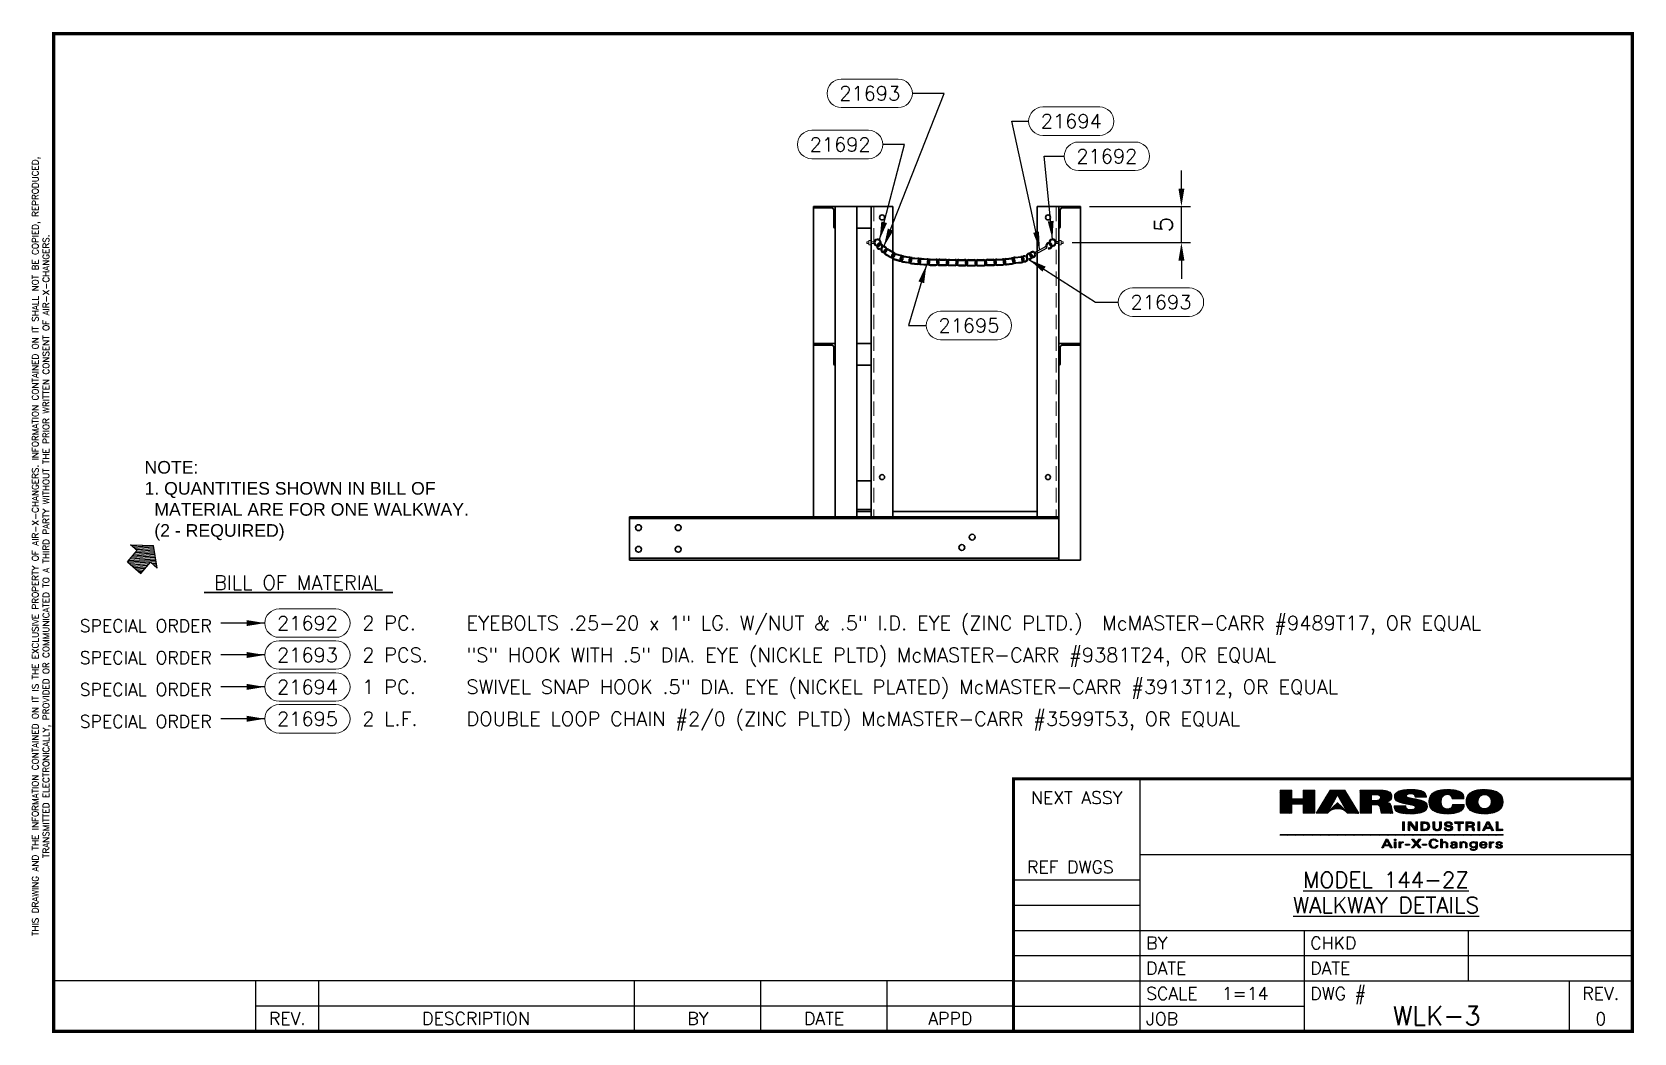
# Model space of a CAD drawing. Extents: x 47 to 269, y 297 to 436.
import ezdxf
from ezdxf.enums import TextEntityAlignment as Align

# ---------------------------------------------------------------- set-up
doc = ezdxf.new("R2010")
doc.units = 0
doc.header["$MEASUREMENT"] = 0
doc.linetypes.add('HIDDEN', pattern=[0.375, 0.25, -0.125])
doc.layers.get('0').update_dxf_attribs({"linetype": 'CONTINUOUS'})
doc.layers.get('Defpoints').update_dxf_attribs({"linetype": 'CONTINUOUS'})
for name, color, linetype in [('1', 4, 'CONTINUOUS'), ('4', 4, 'CONTINUOUS'), ('BORDER', 5, 'CONTINUOUS'), ('HARSCO CORPORATE', 7, 'CONTINUOUS')]:
    doc.layers.add(name, color=color, linetype=linetype)
for name, color, linetype, lineweight in [('DIM', 1, 'CONTINUOUS', 15), ('HIDDEN', 3, 'HIDDEN', 9), ('OBJECT', 4, 'CONTINUOUS', 30), ('TEXT', 21, 'CONTINUOUS', 15), ('TEXT1', 7, 'CONTINUOUS', 15), ('text2', 41, 'CONTINUOUS', 30), ('TXT1', 7, 'CONTINUOUS', 15)]:
    doc.layers.add(name, color=color, linetype=linetype, lineweight=lineweight)
doc.styles.get("Standard").update_dxf_attribs({"font": 'simplex.shx'})
doc.dimstyles.get("Standard").update_dxf_attribs({"dimtxt": 0.18, "dimasz": 0.18, "dimexe": 0.18, "dimexo": 0.0625, "dimgap": 0.09, "dimtad": 0, "dimtih": 1, "dimtoh": 1, "dimdec": 4, "dimzin": 0, "dimdsep": 46, "dimtxsty": 'Standard', "dimcen": 0.09, "dimadec": 0, "dimazin": 0, "dimtfac": 1, "dimtdec": 4, "dimtofl": 0, "dimtmove": 0, "dimatfit": 3, "dimfxl": 0, "dimtolj": 1, "dimtzin": 0, "dimarcsym": 0})
pattern_1 = [(45, (-0.816075, -23.54496), (-0.04419417, 0.04419417), [])]

msp = doc.modelspace()

# ---------------------------------------------------------------- texts
at = {"layer": 'OBJECT'}
msp.add_text('%%U BILL OF MATERIAL ', height=1.983055, dxfattribs=at).set_placement((84.06992, 359.6771), align=Align.MIDDLE)
at = {"layer": 'TEXT1', "insert": (49.78418, 364.7152), "char_height": 0.8930313, "width": 123.5383799, "attachment_point": 8, "rotation": 90}
msp.add_mtext('THIS DRAWING AND THE INFORMATION CONTAINED ON IT IS THE EXCLUSIVE PROPERTY OF AIR-X-CHANGERS. INFORMATION CONTAINED ON IT SHALL NOT BE COPIED, REPRODUCED, TRANSMITTED ELECTRONICALLY, PROVIDED OR COMMUNICATED TO A THIRD PARTY WITHOUT THE PRIOR WRITTEN CONSENT OF AIR-X-CHANGERS.', dxfattribs=at)
at = {"layer": 'text2', "ltscale": 24, "char_height": 1.75}
for s, insert, width, attachment_point in [('{\\fArial|b0|i0|c0|p34;NOTE:\\P1. QUANTITIES SHOWN IN BILL OF\\P  MATERIAL ARE FOR ONE WALKWAY.\\P  (2 - REQUIRED)}', (62.72078, 376.53609), 50.573188, 1), ('\\A1;SPECIAL ORDER', (72.03995, 352.81946), 370.4116142, 9), ('\\A1;SPECIAL ORDER', (72.03995, 348.39741), 370.4116142, 9), ('\\A1;SPECIAL ORDER', (72.03995, 343.97535), 370.4116142, 9), ('\\A1;SPECIAL ORDER', (72.03995, 339.5533), 370.4116142, 9)]:
    msp.add_mtext(s, dxfattribs=dict(at, insert=insert, width=width, attachment_point=attachment_point))

# ---------------------------------------------------------------- blocks, each defined once
blk = doc.blocks.new('DENNIS1')
at = {"layer": 'BORDER', "ltscale": 10}
for p, q in [((10.75344, 2.5008), (10.75344, 0)), ((10.75344, 1.75056), (15.63, 1.75056)), ((9.50304, 1.50048), (10.75344, 1.50048)), ((9.50304, 1.2504), (10.75344, 1.2504)), ((9.50304, 1.00032), (15.63, 1.00032)), ((12.37896, 1.00032), (12.37896, 0)), ((14.00448, 1.00032), (14.00448, 0.50016)), ((9.50304, 0.75024), (15.63, 0.75024)), ((9.50304, 0.50016), (0, 0.50016)), ((2.00064, 0), (2.00064, 0.50016)), ((2.62584, 0), (2.62584, 0.50016)), ((5.75184, 0), (5.75184, 0.50016)), ((7.00224, 0), (7.00224, 0.50016)), ((8.25264, 0), (8.25264, 0.50016)), ((9.50304, 0.50016), (15.63, 0.50016)), ((15.0048, 0.50016), (15.0048, 0)), ((9.50304, 0.25008), (2.00064, 0.25008)), ((9.50304, 0.25008), (12.37896, 0.25008)), ((2.56332, 0), (9.39393, 0))]:
    blk.add_line(p, q, dxfattribs=at)
at = {"layer": 'BORDER', "ltscale": 10, "const_width": 0.0313}
blk.add_lwpolyline([(0, 9.87816), (15.63, 9.87816), (15.63, 0), (0, 0)], close=True, dxfattribs=at)
at = {"layer": 'BORDER', "ltscale": 10, "const_width": 0.03126}
blk.add_lwpolyline([(15.63, 2.5008), (9.50304, 2.5008), (9.50304, 0)], dxfattribs=at)
blk = doc.blocks.new('logo')
h = blk.add_hatch()
h.set_pattern_fill('ANSI31', color=152, scale=0.5, style=0)
h.set_pattern_definition(pattern_1)
h.paths.add_polyline_path([(0, 7.82), (2.02, 7.82), (2.02, 6.34), (4.02, 6.34), (4.02, 7.82), (6.03, 7.82), (6.03, 3.82), (4.02, 3.82), (4.02, 5.37), (2.02, 5.37), (2.02, 3.82), (0, 3.82)])
h = blk.add_hatch()
h.set_pattern_fill('ANSI31', color=152, scale=0.5, style=0)
h.set_pattern_definition(pattern_1)
edge = h.paths.add_edge_path()
edge.add_spline(control_points=[(8.68, 7.82), (8.68, 7.82), (6.24, 3.82), (6.24, 3.82)], knot_values=[4, 4, 4, 4, 5, 5, 5, 5], degree=3, periodic=0)
edge.add_spline(control_points=[(6.24, 3.82), (6.24, 3.82), (8.18, 3.82), (8.18, 3.82)], knot_values=[5, 5, 5, 5, 6, 6, 6, 6], degree=3, periodic=0)
edge.add_spline(control_points=[(8.18, 3.82), (8.51, 4.29), (9.17, 4.61), (9.94, 4.61)], knot_values=[6, 6, 6, 6, 7, 7, 7, 7], degree=3, periodic=0)
edge.add_spline(control_points=[(9.94, 4.61), (10.71, 4.61), (11.37, 4.29), (11.7, 3.82)], knot_values=[0, 0, 0, 0, 1, 1, 1, 1], degree=3, periodic=0)
edge.add_spline(control_points=[(11.7, 3.82), (11.7, 3.82), (13.64, 3.82), (13.64, 3.82)], knot_values=[1, 1, 1, 1, 2, 2, 2, 2], degree=3, periodic=0)
edge.add_spline(control_points=[(13.64, 3.82), (13.64, 3.82), (11.2, 7.82), (11.2, 7.82)], knot_values=[2, 2, 2, 2, 3, 3, 3, 3], degree=3, periodic=0)
edge.add_spline(control_points=[(11.2, 7.82), (11.2, 7.82), (8.68, 7.82), (8.68, 7.82)], knot_values=[3, 3, 3, 3, 4, 4, 4, 4], degree=3, periodic=0)
h.paths.add_polyline_path([(9.94, 6.98), (11.49, 4.17), (9.94, 5.64), (8.4, 4.19)], flags=16)
h = blk.add_hatch()
h.set_pattern_fill('ANSI31', color=152, scale=0.5, style=0)
h.set_pattern_definition(pattern_1)
edge = h.paths.add_edge_path()
edge.add_spline(control_points=[(13.84, 3.82), (13.84, 3.82), (13.84, 7.82), (13.84, 7.82)], knot_values=[12, 12, 12, 12, 13, 13, 13, 13], degree=3, periodic=0)
edge.add_spline(control_points=[(13.84, 7.82), (13.84, 7.82), (17.25, 7.82), (17.25, 7.82)], knot_values=[0, 0, 0, 0, 1, 1, 1, 1], degree=3, periodic=0)
edge.add_spline(control_points=[(17.25, 7.82), (18.56, 7.82), (19.37, 7.61), (19.37, 6.72), (19.37, 6.19), (18.93, 5.86), (18.33, 5.77)], knot_values=[1, 1, 1, 1, 2, 2, 2, 3, 3, 3, 3], degree=3, periodic=0)
edge.add_spline(control_points=[(18.33, 5.77), (18.33, 5.77), (18.33, 5.72), (18.33, 5.72)], knot_values=[3, 3, 3, 3, 4, 4, 4, 4], degree=3, periodic=0)
edge.add_spline(control_points=[(18.33, 5.72), (18.8, 5.7), (19.18, 5.57), (19.26, 5.16)], knot_values=[4, 4, 4, 4, 5, 5, 5, 5], degree=3, periodic=0)
edge.add_spline(control_points=[(19.26, 5.16), (19.26, 5.16), (19.52, 3.82), (19.52, 3.82)], knot_values=[5, 5, 5, 5, 6, 6, 6, 6], degree=3, periodic=0)
edge.add_spline(control_points=[(19.52, 3.82), (19.52, 3.82), (17.5, 3.82), (17.5, 3.82)], knot_values=[6, 6, 6, 6, 7, 7, 7, 7], degree=3, periodic=0)
edge.add_spline(control_points=[(17.5, 3.82), (17.5, 3.82), (17.34, 4.71), (17.34, 4.71)], knot_values=[7, 7, 7, 7, 8, 8, 8, 8], degree=3, periodic=0)
edge.add_spline(control_points=[(17.34, 4.71), (17.25, 5.21), (17.16, 5.27), (16.47, 5.27)], knot_values=[8, 8, 8, 8, 9, 9, 9, 9], degree=3, periodic=0)
edge.add_spline(control_points=[(16.47, 5.27), (16.47, 5.27), (15.86, 5.27), (15.86, 5.27)], knot_values=[9, 9, 9, 9, 10, 10, 10, 10], degree=3, periodic=0)
edge.add_spline(control_points=[(15.86, 5.27), (15.86, 5.27), (15.86, 3.82), (15.86, 3.82)], knot_values=[10, 10, 10, 10, 11, 11, 11, 11], degree=3, periodic=0)
edge.add_spline(control_points=[(15.86, 3.82), (15.86, 3.82), (13.84, 3.82), (13.84, 3.82)], knot_values=[11, 11, 11, 11, 12, 12, 12, 12], degree=3, periodic=0)
edge = h.paths.add_edge_path(flags=16)
edge.add_spline(control_points=[(15.86, 6.05), (15.86, 6.05), (16.63, 6.05), (16.63, 6.05)], knot_values=[0, 0, 0, 0, 1, 1, 1, 1], degree=3, periodic=0)
edge.add_spline(control_points=[(16.63, 6.05), (17.06, 6.05), (17.39, 6.16), (17.39, 6.54), (17.39, 6.89), (17.09, 7.01), (16.6, 7.01)], knot_values=[1, 1, 1, 1, 2, 2, 2, 3, 3, 3, 3], degree=3, periodic=0)
edge.add_spline(control_points=[(16.6, 7.01), (16.6, 7.01), (15.86, 7.01), (15.86, 7.01)], knot_values=[3, 3, 3, 3, 4, 4, 4, 4], degree=3, periodic=0)
edge.add_spline(control_points=[(15.86, 7.01), (15.86, 7.01), (15.86, 6.05), (15.86, 6.05)], knot_values=[4, 4, 4, 4, 5, 5, 5, 5], degree=3, periodic=0)
h = blk.add_hatch()
h.set_pattern_fill('ANSI31', color=152, scale=0.5, style=0)
h.set_pattern_definition(pattern_1)
edge = h.paths.add_edge_path()
edge.add_spline(control_points=[(21.79, 5.11), (21.79, 4.88), (21.85, 4.72), (21.97, 4.62)], knot_values=[0, 0, 0, 0, 1, 1, 1, 1], degree=3, periodic=0)
edge.add_spline(control_points=[(21.97, 4.62), (22.11, 4.51), (22.29, 4.46), (22.55, 4.46), (22.97, 4.46), (23.42, 4.54), (23.42, 4.86), (23.42, 4.93), (23.39, 5), (23.33, 5.05)], knot_values=[1, 1, 1, 1, 2, 2, 2, 3, 3, 3, 4, 4, 4, 4], degree=3, periodic=0)
edge.add_spline(control_points=[(23.33, 5.05), (23.06, 5.3), (20.77, 5.49), (20.13, 5.96)], knot_values=[4, 4, 4, 4, 5, 5, 5, 5], degree=3, periodic=0)
edge.add_spline(control_points=[(20.13, 5.96), (19.87, 6.15), (19.79, 6.43), (19.79, 6.66), (19.79, 7.53), (20.75, 7.93), (22.67, 7.93), (24.71, 7.93), (25.33, 7.46), (25.35, 6.63)], knot_values=[5, 5, 5, 5, 6, 6, 6, 7, 7, 7, 8, 8, 8, 8], degree=3, periodic=0)
edge.add_spline(control_points=[(25.35, 6.63), (25.35, 6.63), (23.37, 6.63), (23.37, 6.63)], knot_values=[8, 8, 8, 8, 9, 9, 9, 9], degree=3, periodic=0)
edge.add_spline(control_points=[(23.37, 6.63), (23.36, 6.85), (23.27, 6.99), (23.13, 7.07)], knot_values=[9, 9, 9, 9, 10, 10, 10, 10], degree=3, periodic=0)
edge.add_spline(control_points=[(23.13, 7.07), (22.99, 7.16), (22.79, 7.18), (22.54, 7.18), (22.11, 7.18), (21.89, 7.05), (21.89, 6.85), (21.89, 6.78), (21.91, 6.71), (21.97, 6.66)], knot_values=[10, 10, 10, 10, 11, 11, 11, 12, 12, 12, 13, 13, 13, 13], degree=3, periodic=0)
edge.add_spline(control_points=[(21.97, 6.66), (22.29, 6.41), (24.5, 6.24), (25.14, 5.76)], knot_values=[13, 13, 13, 13, 14, 14, 14, 14], degree=3, periodic=0)
edge.add_spline(control_points=[(25.14, 5.76), (25.33, 5.62), (25.52, 5.41), (25.52, 5.02), (25.52, 4.22), (24.68, 3.72), (22.5, 3.72), (19.9, 3.72), (19.77, 4.36), (19.73, 5.11)], knot_values=[14, 14, 14, 14, 15, 15, 15, 16, 16, 16, 17, 17, 17, 17], degree=3, periodic=0)
edge.add_spline(control_points=[(19.73, 5.11), (19.73, 5.11), (21.79, 5.11), (21.79, 5.11)], knot_values=[17, 17, 17, 17, 18, 18, 18, 18], degree=3, periodic=0)
h = blk.add_hatch()
h.set_pattern_fill('ANSI31', color=152, scale=0.5, style=0)
h.set_pattern_definition(pattern_1)
edge = h.paths.add_edge_path()
edge.add_spline(control_points=[(29.78, 6.34), (29.72, 6.83), (29.47, 7.05), (28.93, 7.05), (28.14, 7.05), (27.88, 6.49), (27.88, 5.82), (27.88, 5.16), (28.14, 4.59), (28.93, 4.59), (29.54, 4.59), (29.84, 4.83), (29.86, 5.34)], knot_values=[0, 0, 0, 0, 1, 1, 1, 2, 2, 2, 3, 3, 3, 4, 4, 4, 4], degree=3, periodic=0)
edge.add_spline(control_points=[(29.86, 5.34), (29.86, 5.34), (31.91, 5.34), (31.91, 5.34)], knot_values=[4, 4, 4, 4, 5, 5, 5, 5], degree=3, periodic=0)
edge.add_spline(control_points=[(31.91, 5.34), (31.9, 4.98), (31.86, 4.63), (31.48, 4.34)], knot_values=[5, 5, 5, 5, 6, 6, 6, 6], degree=3, periodic=0)
edge.add_spline(control_points=[(31.48, 4.34), (30.95, 3.9), (30, 3.72), (28.97, 3.72), (26.57, 3.72), (25.78, 4.54), (25.78, 5.82), (25.78, 6.77), (26.29, 7.93), (28.97, 7.93), (30.18, 7.93), (31.01, 7.74), (31.43, 7.41)], knot_values=[6, 6, 6, 6, 7, 7, 7, 8, 8, 8, 9, 9, 9, 10, 10, 10, 10], degree=3, periodic=0)
edge.add_spline(control_points=[(31.43, 7.41), (31.73, 7.17), (31.83, 6.92), (31.84, 6.34)], knot_values=[10, 10, 10, 10, 11, 11, 11, 11], degree=3, periodic=0)
edge.add_spline(control_points=[(31.84, 6.34), (31.84, 6.34), (29.78, 6.34), (29.78, 6.34)], knot_values=[11, 11, 11, 11, 12, 12, 12, 12], degree=3, periodic=0)
h = blk.add_hatch()
h.set_pattern_fill('ANSI31', color=152, scale=0.5, style=0)
h.set_pattern_definition(pattern_1)
edge = h.paths.add_edge_path(flags=16)
edge.add_spline(control_points=[(35.42, 7.02), (34.76, 7.02), (34.28, 6.64), (34.28, 5.82), (34.28, 5), (34.76, 4.62), (35.42, 4.62), (36.09, 4.62), (36.57, 5), (36.57, 5.82), (36.57, 6.64), (36.09, 7.02), (35.42, 7.02)], knot_values=[0, 0, 0, 0, 1, 1, 1, 2, 2, 2, 3, 3, 3, 4, 4, 4, 4], degree=3, periodic=0)
edge = h.paths.add_edge_path()
edge.add_spline(control_points=[(38.01, 4.41), (37.49, 3.99), (36.66, 3.72), (35.42, 3.72), (33.08, 3.72), (32.22, 4.62), (32.22, 5.82), (32.22, 6.6), (32.59, 7.16), (33.14, 7.48)], knot_values=[0, 0, 0, 0, 1, 1, 1, 2, 2, 2, 3, 3, 3, 3], degree=3, periodic=0)
edge.add_spline(control_points=[(33.14, 7.48), (33.6, 7.75), (34.19, 7.93), (35.42, 7.93), (37.77, 7.93), (38.63, 7.02), (38.63, 5.82), (38.63, 5.21), (38.4, 4.72), (38.01, 4.41)], knot_values=[3, 3, 3, 3, 4, 4, 4, 5, 5, 5, 6, 6, 6, 6], degree=3, periodic=0)
h = blk.add_hatch()
h.set_pattern_fill('ANSI31', color=256, scale=0.5, style=0)
h.set_pattern_definition(pattern_1)
h.paths.add_polyline_path([(38.63, 0.12), (38.63, 0), (0, 0), (0, 0.12)])
h = blk.add_hatch()
h.set_pattern_fill('ANSI31', color=256, scale=0.5, style=0)
h.set_pattern_definition(pattern_1)
h.paths.add_polyline_path([(21.57, 2.32), (21.57, 0.81), (21.23, 0.81), (21.23, 2.32)])
h = blk.add_hatch()
h.set_pattern_fill('ANSI31', color=256, scale=0.5, style=0)
h.set_pattern_definition(pattern_1)
h.paths.add_polyline_path([(22.18, 0.81), (22.18, 2.32), (22.66, 2.32), (23.51, 1.16), (23.51, 1.16), (23.51, 2.32), (23.82, 2.32), (23.82, 0.81), (23.36, 0.81), (22.49, 1.99), (22.49, 1.99), (22.49, 0.81)])
h = blk.add_hatch()
h.set_pattern_fill('ANSI31', color=256, scale=0.5, style=0)
h.set_pattern_definition(pattern_1)
edge = h.paths.add_edge_path()
edge.add_spline(control_points=[(24.39, 0.81), (24.39, 0.81), (24.39, 2.32), (24.39, 2.32)], knot_values=[4, 4, 4, 4, 5, 5, 5, 5], degree=3, periodic=0)
edge.add_spline(control_points=[(24.39, 2.32), (24.39, 2.32), (25.1, 2.32), (25.1, 2.32)], knot_values=[0, 0, 0, 0, 1, 1, 1, 1], degree=3, periodic=0)
edge.add_spline(control_points=[(25.1, 2.32), (25.68, 2.32), (25.94, 1.99), (25.94, 1.55), (25.94, 1.27), (25.78, 0.81), (25.11, 0.81)], knot_values=[1, 1, 1, 1, 2, 2, 2, 3, 3, 3, 3], degree=3, periodic=0)
edge.add_spline(control_points=[(25.11, 0.81), (25.11, 0.81), (24.39, 0.81), (24.39, 0.81)], knot_values=[3, 3, 3, 3, 4, 4, 4, 4], degree=3, periodic=0)
edge = h.paths.add_edge_path(flags=16)
edge.add_spline(control_points=[(24.73, 2.07), (24.73, 2.07), (24.73, 1.06), (24.73, 1.06)], knot_values=[4, 4, 4, 4, 5, 5, 5, 5], degree=3, periodic=0)
edge.add_spline(control_points=[(24.73, 1.06), (24.73, 1.06), (25.06, 1.06), (25.06, 1.06)], knot_values=[0, 0, 0, 0, 1, 1, 1, 1], degree=3, periodic=0)
edge.add_spline(control_points=[(25.06, 1.06), (25.49, 1.06), (25.59, 1.38), (25.59, 1.57), (25.59, 1.92), (25.35, 2.07), (25.06, 2.07)], knot_values=[1, 1, 1, 1, 2, 2, 2, 3, 3, 3, 3], degree=3, periodic=0)
edge.add_spline(control_points=[(25.06, 2.07), (25.06, 2.07), (24.73, 2.07), (24.73, 2.07)], knot_values=[3, 3, 3, 3, 4, 4, 4, 4], degree=3, periodic=0)
h = blk.add_hatch()
h.set_pattern_fill('ANSI31', color=256, scale=0.5, style=0)
h.set_pattern_definition(pattern_1)
edge = h.paths.add_edge_path()
edge.add_spline(control_points=[(26.44, 1.35), (26.44, 1.35), (26.44, 2.32), (26.44, 2.32)], knot_values=[9, 9, 9, 9, 10, 10, 10, 10], degree=3, periodic=0)
edge.add_spline(control_points=[(26.44, 2.32), (26.44, 2.32), (26.78, 2.32), (26.78, 2.32)], knot_values=[0, 0, 0, 0, 1, 1, 1, 1], degree=3, periodic=0)
edge.add_spline(control_points=[(26.78, 2.32), (26.78, 2.32), (26.78, 1.4), (26.78, 1.4)], knot_values=[1, 1, 1, 1, 2, 2, 2, 2], degree=3, periodic=0)
edge.add_spline(control_points=[(26.78, 1.4), (26.78, 1.15), (26.94, 1.01), (27.2, 1.01), (27.45, 1.01), (27.61, 1.13), (27.61, 1.41)], knot_values=[2, 2, 2, 2, 3, 3, 3, 4, 4, 4, 4], degree=3, periodic=0)
edge.add_spline(control_points=[(27.61, 1.41), (27.61, 1.41), (27.61, 2.32), (27.61, 2.32)], knot_values=[4, 4, 4, 4, 5, 5, 5, 5], degree=3, periodic=0)
edge.add_spline(control_points=[(27.61, 2.32), (27.61, 2.32), (27.95, 2.32), (27.95, 2.32)], knot_values=[5, 5, 5, 5, 6, 6, 6, 6], degree=3, periodic=0)
edge.add_spline(control_points=[(27.95, 2.32), (27.95, 2.32), (27.95, 1.41), (27.95, 1.41)], knot_values=[6, 6, 6, 6, 7, 7, 7, 7], degree=3, periodic=0)
edge.add_spline(control_points=[(27.95, 1.41), (27.95, 1.07), (27.81, 0.78), (27.15, 0.78), (26.78, 0.78), (26.44, 0.96), (26.44, 1.35)], knot_values=[7, 7, 7, 7, 8, 8, 8, 9, 9, 9, 9], degree=3, periodic=0)
h = blk.add_hatch()
h.set_pattern_fill('ANSI31', color=256, scale=0.5, style=0)
h.set_pattern_definition(pattern_1)
edge = h.paths.add_edge_path()
edge.add_spline(control_points=[(28.44, 1.29), (28.44, 1.29), (28.78, 1.29), (28.78, 1.29)], knot_values=[15, 15, 15, 15, 16, 16, 16, 16], degree=3, periodic=0)
edge.add_spline(control_points=[(28.78, 1.29), (28.79, 1.11), (28.93, 1), (29.19, 1), (29.47, 1), (29.57, 1.12), (29.57, 1.23), (29.57, 1.34), (29.5, 1.39), (29.33, 1.41)], knot_values=[0, 0, 0, 0, 1, 1, 1, 2, 2, 2, 3, 3, 3, 3], degree=3, periodic=0)
edge.add_spline(control_points=[(29.33, 1.41), (29.33, 1.41), (29.02, 1.45), (29.02, 1.45)], knot_values=[3, 3, 3, 3, 4, 4, 4, 4], degree=3, periodic=0)
edge.add_spline(control_points=[(29.02, 1.45), (28.62, 1.5), (28.49, 1.67), (28.49, 1.87), (28.49, 2.22), (28.82, 2.36), (29.16, 2.36), (29.6, 2.36), (29.84, 2.17), (29.85, 1.87)], knot_values=[4, 4, 4, 4, 5, 5, 5, 6, 6, 6, 7, 7, 7, 7], degree=3, periodic=0)
edge.add_spline(control_points=[(29.85, 1.87), (29.85, 1.87), (29.51, 1.87), (29.51, 1.87)], knot_values=[7, 7, 7, 7, 8, 8, 8, 8], degree=3, periodic=0)
edge.add_spline(control_points=[(29.51, 1.87), (29.5, 2.06), (29.37, 2.14), (29.13, 2.14), (28.99, 2.14), (28.84, 2.07), (28.84, 1.93), (28.84, 1.81), (28.93, 1.76), (29.06, 1.75)], knot_values=[8, 8, 8, 8, 9, 9, 9, 10, 10, 10, 11, 11, 11, 11], degree=3, periodic=0)
edge.add_spline(control_points=[(29.06, 1.75), (29.06, 1.75), (29.49, 1.69), (29.49, 1.69)], knot_values=[11, 11, 11, 11, 12, 12, 12, 12], degree=3, periodic=0)
edge.add_spline(control_points=[(29.49, 1.69), (29.85, 1.64), (29.92, 1.42), (29.92, 1.27), (29.92, 0.96), (29.66, 0.78), (29.15, 0.78), (28.71, 0.78), (28.44, 0.96), (28.44, 1.29)], knot_values=[12, 12, 12, 12, 13, 13, 13, 14, 14, 14, 15, 15, 15, 15], degree=3, periodic=0)
h = blk.add_hatch()
h.set_pattern_fill('ANSI31', color=256, scale=0.5, style=0)
h.set_pattern_definition(pattern_1)
h.paths.add_polyline_path([(30.27, 2.32), (31.75, 2.32), (31.75, 2.07), (31.18, 2.07), (31.18, 0.81), (30.84, 0.81), (30.84, 2.07), (30.27, 2.07)])
h = blk.add_hatch()
h.set_pattern_fill('ANSI31', color=256, scale=0.5, style=0)
h.set_pattern_definition(pattern_1)
edge = h.paths.add_edge_path()
edge.add_spline(control_points=[(32.19, 0.81), (32.19, 0.81), (32.19, 2.32), (32.19, 2.32)], knot_values=[12, 12, 12, 12, 13, 13, 13, 13], degree=3, periodic=0)
edge.add_spline(control_points=[(32.19, 2.32), (32.19, 2.32), (33.09, 2.32), (33.09, 2.32)], knot_values=[0, 0, 0, 0, 1, 1, 1, 1], degree=3, periodic=0)
edge.add_spline(control_points=[(33.09, 2.32), (33.43, 2.32), (33.67, 2.21), (33.67, 1.91), (33.67, 1.65), (33.49, 1.54), (33.26, 1.53)], knot_values=[1, 1, 1, 1, 2, 2, 2, 3, 3, 3, 3], degree=3, periodic=0)
edge.add_spline(control_points=[(33.26, 1.53), (33.26, 1.53), (33.26, 1.52), (33.26, 1.52)], knot_values=[3, 3, 3, 3, 4, 4, 4, 4], degree=3, periodic=0)
edge.add_spline(control_points=[(33.26, 1.52), (33.6, 1.51), (33.63, 1.35), (33.65, 1.07)], knot_values=[4, 4, 4, 4, 5, 5, 5, 5], degree=3, periodic=0)
edge.add_spline(control_points=[(33.65, 1.07), (33.65, 0.95), (33.67, 0.87), (33.69, 0.81)], knot_values=[5, 5, 5, 5, 6, 6, 6, 6], degree=3, periodic=0)
edge.add_spline(control_points=[(33.69, 0.81), (33.69, 0.81), (33.33, 0.81), (33.33, 0.81)], knot_values=[6, 6, 6, 6, 7, 7, 7, 7], degree=3, periodic=0)
edge.add_spline(control_points=[(33.33, 0.81), (33.31, 0.86), (33.3, 0.96), (33.3, 1.05)], knot_values=[7, 7, 7, 7, 8, 8, 8, 8], degree=3, periodic=0)
edge.add_spline(control_points=[(33.3, 1.05), (33.28, 1.35), (33.21, 1.41), (32.89, 1.41)], knot_values=[8, 8, 8, 8, 9, 9, 9, 9], degree=3, periodic=0)
edge.add_spline(control_points=[(32.89, 1.41), (32.89, 1.41), (32.53, 1.41), (32.53, 1.41)], knot_values=[9, 9, 9, 9, 10, 10, 10, 10], degree=3, periodic=0)
edge.add_spline(control_points=[(32.53, 1.41), (32.53, 1.41), (32.53, 0.81), (32.53, 0.81)], knot_values=[10, 10, 10, 10, 11, 11, 11, 11], degree=3, periodic=0)
edge.add_spline(control_points=[(32.53, 0.81), (32.53, 0.81), (32.19, 0.81), (32.19, 0.81)], knot_values=[11, 11, 11, 11, 12, 12, 12, 12], degree=3, periodic=0)
edge = h.paths.add_edge_path(flags=16)
edge.add_spline(control_points=[(32.53, 2.07), (32.53, 2.07), (32.53, 1.64), (32.53, 1.64)], knot_values=[4, 4, 4, 4, 5, 5, 5, 5], degree=3, periodic=0)
edge.add_spline(control_points=[(32.53, 1.64), (32.53, 1.64), (32.97, 1.64), (32.97, 1.64)], knot_values=[0, 0, 0, 0, 1, 1, 1, 1], degree=3, periodic=0)
edge.add_spline(control_points=[(32.97, 1.64), (33.16, 1.64), (33.32, 1.69), (33.32, 1.87), (33.32, 2.05), (33.16, 2.07), (32.98, 2.07)], knot_values=[1, 1, 1, 1, 2, 2, 2, 3, 3, 3, 3], degree=3, periodic=0)
edge.add_spline(control_points=[(32.98, 2.07), (32.98, 2.07), (32.53, 2.07), (32.53, 2.07)], knot_values=[3, 3, 3, 3, 4, 4, 4, 4], degree=3, periodic=0)
h = blk.add_hatch()
h.set_pattern_fill('ANSI31', color=256, scale=0.5, style=0)
h.set_pattern_definition(pattern_1)
h.paths.add_polyline_path([(34.26, 0.81), (34.26, 2.32), (34.6, 2.32), (34.6, 0.81)])
h = blk.add_hatch()
h.set_pattern_fill('ANSI31', color=256, scale=0.5, style=0)
h.set_pattern_definition(pattern_1)
h.paths.add_polyline_path([(35.05, 0.81), (35.82, 2.32), (36.24, 2.32), (37.01, 0.81), (36.61, 0.81), (36.44, 1.15), (35.57, 1.15), (35.41, 0.81)])
h.paths.add_polyline_path([(35.69, 1.4), (36.32, 1.4), (36, 2.05)], flags=16)
h = blk.add_hatch()
h.set_pattern_fill('ANSI31', color=256, scale=0.5, style=0)
h.set_pattern_definition(pattern_1)
h.paths.add_polyline_path([(37.42, 0.81), (37.42, 2.32), (37.76, 2.32), (37.76, 1.06), (38.59, 1.06), (38.59, 0.81)])
h = blk.add_hatch()
h.set_pattern_fill('ANSI31', color=256, scale=0.5, style=0)
h.set_pattern_definition(pattern_1)
h.paths.add_polyline_path([(19.15, -2.19), (18.96, -1.8), (18.04, -1.8), (17.84, -2.19), (17.6, -2.19), (18.38, -0.68), (18.63, -0.68), (19.4, -2.19)])
h.paths.add_polyline_path([(18.13, -1.63), (18.88, -1.63), (18.5, -0.87)], flags=16)
h = blk.add_hatch()
h.set_pattern_fill('ANSI31', color=256, scale=0.5, style=0)
h.set_pattern_definition(pattern_1)
h.paths.add_polyline_path([(19.84, -0.89), (19.84, -0.68), (20.05, -0.68), (20.05, -0.89)])
h.paths.add_polyline_path([(19.84, -2.19), (19.84, -1.14), (20.05, -1.14), (20.05, -2.19)])
h = blk.add_hatch()
h.set_pattern_fill('ANSI31', color=256, scale=0.5, style=0)
h.set_pattern_definition(pattern_1)
edge = h.paths.add_edge_path()
edge.add_spline(control_points=[(20.65, -2.19), (20.65, -2.19), (20.65, -1.38), (20.65, -1.38)], knot_values=[11, 11, 11, 11, 12, 12, 12, 12], degree=3, periodic=0)
edge.add_spline(control_points=[(20.65, -1.38), (20.65, -1.3), (20.65, -1.23), (20.64, -1.14)], knot_values=[0, 0, 0, 0, 1, 1, 1, 1], degree=3, periodic=0)
edge.add_spline(control_points=[(20.64, -1.14), (20.64, -1.14), (20.84, -1.14), (20.84, -1.14)], knot_values=[1, 1, 1, 1, 2, 2, 2, 2], degree=3, periodic=0)
edge.add_spline(control_points=[(20.84, -1.14), (20.84, -1.2), (20.84, -1.28), (20.84, -1.35)], knot_values=[2, 2, 2, 2, 3, 3, 3, 3], degree=3, periodic=0)
edge.add_spline(control_points=[(20.84, -1.35), (20.84, -1.35), (20.85, -1.35), (20.85, -1.35)], knot_values=[3, 3, 3, 3, 4, 4, 4, 4], degree=3, periodic=0)
edge.add_spline(control_points=[(20.85, -1.35), (20.94, -1.18), (21.03, -1.13), (21.27, -1.13)], knot_values=[4, 4, 4, 4, 5, 5, 5, 5], degree=3, periodic=0)
edge.add_spline(control_points=[(21.27, -1.13), (21.27, -1.13), (21.34, -1.13), (21.34, -1.13)], knot_values=[5, 5, 5, 5, 6, 6, 6, 6], degree=3, periodic=0)
edge.add_spline(control_points=[(21.34, -1.13), (21.34, -1.13), (21.34, -1.31), (21.34, -1.31)], knot_values=[6, 6, 6, 6, 7, 7, 7, 7], degree=3, periodic=0)
edge.add_spline(control_points=[(21.34, -1.31), (21.3, -1.3), (21.28, -1.3), (21.24, -1.3), (20.99, -1.3), (20.86, -1.47), (20.86, -1.68)], knot_values=[7, 7, 7, 7, 8, 8, 8, 9, 9, 9, 9], degree=3, periodic=0)
edge.add_spline(control_points=[(20.86, -1.68), (20.86, -1.68), (20.86, -2.19), (20.86, -2.19)], knot_values=[9, 9, 9, 9, 10, 10, 10, 10], degree=3, periodic=0)
edge.add_spline(control_points=[(20.86, -2.19), (20.86, -2.19), (20.65, -2.19), (20.65, -2.19)], knot_values=[10, 10, 10, 10, 11, 11, 11, 11], degree=3, periodic=0)
h = blk.add_hatch()
h.set_pattern_fill('ANSI31', color=256, scale=0.5, style=0)
h.set_pattern_definition(pattern_1)
h.paths.add_polyline_path([(21.71, -1.54), (22.41, -1.54), (22.41, -1.72), (21.71, -1.72)])
h = blk.add_hatch()
h.set_pattern_fill('ANSI31', color=256, scale=0.5, style=0)
h.set_pattern_definition(pattern_1)
h.paths.add_polyline_path([(21.71, -1.72), (21.71, -1.54), (22.41, -1.54), (22.41, -1.72)])
h = blk.add_hatch()
h.set_pattern_fill('ANSI31', color=256, scale=0.5, style=0)
h.set_pattern_definition(pattern_1)
h.paths.add_polyline_path([(24.11, -2.19), (23.58, -1.54), (23.04, -2.19), (22.75, -2.19), (23.44, -1.41), (22.82, -0.68), (23.11, -0.68), (23.59, -1.28), (24.09, -0.68), (24.36, -0.68), (23.72, -1.41), (24.4, -2.19)])
h = blk.add_hatch()
h.set_pattern_fill('ANSI31', color=256, scale=0.5, style=0)
h.set_pattern_definition(pattern_1)
h.paths.add_polyline_path([(24.64, -1.72), (24.64, -1.54), (25.34, -1.54), (25.34, -1.72)])
h = blk.add_hatch()
h.set_pattern_fill('ANSI31', color=256, scale=0.5, style=0)
h.set_pattern_definition(pattern_1)
edge = h.paths.add_edge_path()
edge.add_spline(control_points=[(27.08, -1.77), (27.08, -1.77), (27.32, -1.77), (27.32, -1.77)], knot_values=[9, 9, 9, 9, 10, 10, 10, 10], degree=3, periodic=0)
edge.add_spline(control_points=[(27.32, -1.77), (27.27, -2.1), (26.96, -2.23), (26.59, -2.23), (26.05, -2.23), (25.81, -1.85), (25.81, -1.44), (25.81, -1.08), (26.02, -0.64), (26.65, -0.64), (27.01, -0.64), (27.28, -0.82), (27.3, -1.08)], knot_values=[0, 0, 0, 0, 1, 1, 1, 2, 2, 2, 3, 3, 3, 4, 4, 4, 4], degree=3, periodic=0)
edge.add_spline(control_points=[(27.3, -1.08), (27.3, -1.08), (27.06, -1.08), (27.06, -1.08)], knot_values=[4, 4, 4, 4, 5, 5, 5, 5], degree=3, periodic=0)
edge.add_spline(control_points=[(27.06, -1.08), (27.02, -0.88), (26.84, -0.82), (26.64, -0.82), (26.29, -0.82), (26.04, -1.01), (26.04, -1.44), (26.04, -1.86), (26.29, -2.06), (26.64, -2.06), (26.84, -2.06), (27.04, -1.96), (27.08, -1.77)], knot_values=[5, 5, 5, 5, 6, 6, 6, 7, 7, 7, 8, 8, 8, 9, 9, 9, 9], degree=3, periodic=0)
h = blk.add_hatch()
h.set_pattern_fill('ANSI31', color=256, scale=0.5, style=0)
h.set_pattern_definition(pattern_1)
edge = h.paths.add_edge_path()
edge.add_spline(control_points=[(27.86, -2.19), (27.86, -2.19), (27.86, -0.68), (27.86, -0.68)], knot_values=[12, 12, 12, 12, 13, 13, 13, 13], degree=3, periodic=0)
edge.add_spline(control_points=[(27.86, -0.68), (27.86, -0.68), (28.07, -0.68), (28.07, -0.68)], knot_values=[0, 0, 0, 0, 1, 1, 1, 1], degree=3, periodic=0)
edge.add_spline(control_points=[(28.07, -0.68), (28.07, -0.68), (28.07, -1.33), (28.07, -1.33)], knot_values=[1, 1, 1, 1, 2, 2, 2, 2], degree=3, periodic=0)
edge.add_spline(control_points=[(28.07, -1.33), (28.07, -1.33), (28.07, -1.33), (28.07, -1.33)], knot_values=[2, 2, 2, 2, 3, 3, 3, 3], degree=3, periodic=0)
edge.add_spline(control_points=[(28.07, -1.33), (28.17, -1.17), (28.33, -1.1), (28.51, -1.1), (28.81, -1.1), (29.02, -1.27), (29.02, -1.59)], knot_values=[3, 3, 3, 3, 4, 4, 4, 5, 5, 5, 5], degree=3, periodic=0)
edge.add_spline(control_points=[(29.02, -1.59), (29.02, -1.59), (29.02, -2.19), (29.02, -2.19)], knot_values=[5, 5, 5, 5, 6, 6, 6, 6], degree=3, periodic=0)
edge.add_spline(control_points=[(29.02, -2.19), (29.02, -2.19), (28.81, -2.19), (28.81, -2.19)], knot_values=[6, 6, 6, 6, 7, 7, 7, 7], degree=3, periodic=0)
edge.add_spline(control_points=[(28.81, -2.19), (28.81, -2.19), (28.81, -1.6), (28.81, -1.6)], knot_values=[7, 7, 7, 7, 8, 8, 8, 8], degree=3, periodic=0)
edge.add_spline(control_points=[(28.81, -1.6), (28.81, -1.37), (28.68, -1.24), (28.48, -1.24), (28.29, -1.24), (28.07, -1.36), (28.07, -1.69)], knot_values=[8, 8, 8, 8, 9, 9, 9, 10, 10, 10, 10], degree=3, periodic=0)
edge.add_spline(control_points=[(28.07, -1.69), (28.07, -1.69), (28.07, -2.19), (28.07, -2.19)], knot_values=[10, 10, 10, 10, 11, 11, 11, 11], degree=3, periodic=0)
edge.add_spline(control_points=[(28.07, -2.19), (28.07, -2.19), (27.86, -2.19), (27.86, -2.19)], knot_values=[11, 11, 11, 11, 12, 12, 12, 12], degree=3, periodic=0)
h = blk.add_hatch()
h.set_pattern_fill('ANSI31', color=256, scale=0.5, style=0)
h.set_pattern_definition(pattern_1)
edge = h.paths.add_edge_path()
edge.add_spline(control_points=[(29.83, -1.41), (29.83, -1.41), (29.61, -1.41), (29.61, -1.41)], knot_values=[14, 14, 14, 14, 15, 15, 15, 15], degree=3, periodic=0)
edge.add_spline(control_points=[(29.61, -1.41), (29.64, -1.17), (29.9, -1.1), (30.13, -1.1), (30.42, -1.1), (30.63, -1.21), (30.63, -1.47)], knot_values=[0, 0, 0, 0, 1, 1, 1, 2, 2, 2, 2], degree=3, periodic=0)
edge.add_spline(control_points=[(30.63, -1.47), (30.63, -1.47), (30.63, -1.99), (30.63, -1.99)], knot_values=[2, 2, 2, 2, 3, 3, 3, 3], degree=3, periodic=0)
edge.add_spline(control_points=[(30.63, -1.99), (30.63, -2.07), (30.64, -2.13), (30.64, -2.19)], knot_values=[3, 3, 3, 3, 4, 4, 4, 4], degree=3, periodic=0)
edge.add_spline(control_points=[(30.64, -2.19), (30.64, -2.19), (30.45, -2.19), (30.45, -2.19)], knot_values=[4, 4, 4, 4, 5, 5, 5, 5], degree=3, periodic=0)
edge.add_spline(control_points=[(30.45, -2.19), (30.44, -2.14), (30.44, -2.09), (30.44, -2.04)], knot_values=[5, 5, 5, 5, 6, 6, 6, 6], degree=3, periodic=0)
edge.add_spline(control_points=[(30.44, -2.04), (30.44, -2.04), (30.44, -2.04), (30.44, -2.04)], knot_values=[6, 6, 6, 6, 7, 7, 7, 7], degree=3, periodic=0)
edge.add_spline(control_points=[(30.44, -2.04), (30.32, -2.2), (30.19, -2.23), (29.98, -2.23), (29.72, -2.23), (29.54, -2.08), (29.54, -1.89), (29.54, -1.66), (29.7, -1.55), (30.07, -1.54)], knot_values=[7, 7, 7, 7, 8, 8, 8, 9, 9, 9, 10, 10, 10, 10], degree=3, periodic=0)
edge.add_spline(control_points=[(30.07, -1.54), (30.23, -1.54), (30.33, -1.54), (30.43, -1.54)], knot_values=[10, 10, 10, 10, 11, 11, 11, 11], degree=3, periodic=0)
edge.add_spline(control_points=[(30.43, -1.54), (30.43, -1.54), (30.43, -1.51), (30.43, -1.51)], knot_values=[11, 11, 11, 11, 12, 12, 12, 12], degree=3, periodic=0)
edge.add_spline(control_points=[(30.43, -1.51), (30.43, -1.31), (30.3, -1.24), (30.1, -1.24), (29.96, -1.24), (29.84, -1.3), (29.83, -1.41)], knot_values=[12, 12, 12, 12, 13, 13, 13, 14, 14, 14, 14], degree=3, periodic=0)
edge = h.paths.add_edge_path(flags=16)
edge.add_spline(control_points=[(30.43, -1.73), (30.43, -1.73), (30.43, -1.68), (30.43, -1.68)], knot_values=[4, 4, 4, 4, 5, 5, 5, 5], degree=3, periodic=0)
edge.add_spline(control_points=[(30.43, -1.68), (30.36, -1.68), (30.26, -1.68), (30.1, -1.68)], knot_values=[0, 0, 0, 0, 1, 1, 1, 1], degree=3, periodic=0)
edge.add_spline(control_points=[(30.1, -1.68), (29.89, -1.69), (29.75, -1.73), (29.75, -1.88), (29.75, -1.98), (29.84, -2.09), (30.04, -2.09), (30.29, -2.09), (30.43, -1.98), (30.43, -1.73)], knot_values=[1, 1, 1, 1, 2, 2, 2, 3, 3, 3, 4, 4, 4, 4], degree=3, periodic=0)
h = blk.add_hatch()
h.set_pattern_fill('ANSI31', color=256, scale=0.5, style=0)
h.set_pattern_definition(pattern_1)
edge = h.paths.add_edge_path()
edge.add_spline(control_points=[(31.21, -2.19), (31.21, -2.19), (31.21, -1.38), (31.21, -1.38)], knot_values=[13, 13, 13, 13, 14, 14, 14, 14], degree=3, periodic=0)
edge.add_spline(control_points=[(31.21, -1.38), (31.21, -1.3), (31.2, -1.23), (31.2, -1.14)], knot_values=[0, 0, 0, 0, 1, 1, 1, 1], degree=3, periodic=0)
edge.add_spline(control_points=[(31.2, -1.14), (31.2, -1.14), (31.39, -1.14), (31.39, -1.14)], knot_values=[1, 1, 1, 1, 2, 2, 2, 2], degree=3, periodic=0)
edge.add_spline(control_points=[(31.39, -1.14), (31.39, -1.19), (31.4, -1.25), (31.4, -1.33)], knot_values=[2, 2, 2, 2, 3, 3, 3, 3], degree=3, periodic=0)
edge.add_spline(control_points=[(31.4, -1.33), (31.4, -1.33), (31.4, -1.33), (31.4, -1.33)], knot_values=[3, 3, 3, 3, 4, 4, 4, 4], degree=3, periodic=0)
edge.add_spline(control_points=[(31.4, -1.33), (31.52, -1.17), (31.67, -1.1), (31.86, -1.1), (32.15, -1.1), (32.36, -1.27), (32.36, -1.59)], knot_values=[4, 4, 4, 4, 5, 5, 5, 6, 6, 6, 6], degree=3, periodic=0)
edge.add_spline(control_points=[(32.36, -1.59), (32.36, -1.59), (32.36, -2.19), (32.36, -2.19)], knot_values=[6, 6, 6, 6, 7, 7, 7, 7], degree=3, periodic=0)
edge.add_spline(control_points=[(32.36, -2.19), (32.36, -2.19), (32.16, -2.19), (32.16, -2.19)], knot_values=[7, 7, 7, 7, 8, 8, 8, 8], degree=3, periodic=0)
edge.add_spline(control_points=[(32.16, -2.19), (32.16, -2.19), (32.16, -1.6), (32.16, -1.6)], knot_values=[8, 8, 8, 8, 9, 9, 9, 9], degree=3, periodic=0)
edge.add_spline(control_points=[(32.16, -1.6), (32.16, -1.37), (32.02, -1.24), (31.83, -1.24), (31.63, -1.24), (31.41, -1.36), (31.41, -1.69)], knot_values=[9, 9, 9, 9, 10, 10, 10, 11, 11, 11, 11], degree=3, periodic=0)
edge.add_spline(control_points=[(31.41, -1.69), (31.41, -1.69), (31.41, -2.19), (31.41, -2.19)], knot_values=[11, 11, 11, 11, 12, 12, 12, 12], degree=3, periodic=0)
edge.add_spline(control_points=[(31.41, -2.19), (31.41, -2.19), (31.21, -2.19), (31.21, -2.19)], knot_values=[12, 12, 12, 12, 13, 13, 13, 13], degree=3, periodic=0)
h = blk.add_hatch()
h.set_pattern_fill('ANSI31', color=256, scale=0.5, style=0)
h.set_pattern_definition(pattern_1)
edge = h.paths.add_edge_path(flags=16)
edge.add_spline(control_points=[(33.5, -2.03), (33.78, -2.03), (33.92, -1.87), (33.92, -1.63), (33.92, -1.4), (33.78, -1.24), (33.5, -1.24), (33.24, -1.24), (33.1, -1.4), (33.1, -1.63), (33.1, -1.87), (33.24, -2.03), (33.5, -2.03)], knot_values=[0, 0, 0, 0, 1, 1, 1, 2, 2, 2, 3, 3, 3, 4, 4, 4, 4], degree=3, periodic=0)
edge = h.paths.add_edge_path()
edge.add_spline(control_points=[(32.92, -2.26), (32.92, -2.26), (33.14, -2.26), (33.14, -2.26)], knot_values=[14, 14, 14, 14, 15, 15, 15, 15], degree=3, periodic=0)
edge.add_spline(control_points=[(33.14, -2.26), (33.14, -2.38), (33.24, -2.48), (33.47, -2.48), (33.84, -2.48), (33.92, -2.3), (33.92, -2.06)], knot_values=[0, 0, 0, 0, 1, 1, 1, 2, 2, 2, 2], degree=3, periodic=0)
edge.add_spline(control_points=[(33.92, -2.06), (33.92, -2.06), (33.92, -1.99), (33.92, -1.99)], knot_values=[2, 2, 2, 2, 3, 3, 3, 3], degree=3, periodic=0)
edge.add_spline(control_points=[(33.92, -1.99), (33.92, -1.99), (33.91, -1.99), (33.91, -1.99)], knot_values=[3, 3, 3, 3, 4, 4, 4, 4], degree=3, periodic=0)
edge.add_spline(control_points=[(33.91, -1.99), (33.81, -2.11), (33.65, -2.17), (33.48, -2.17), (33.13, -2.17), (32.88, -1.96), (32.88, -1.64), (32.88, -1.31), (33.13, -1.1), (33.48, -1.1), (33.66, -1.1), (33.8, -1.16), (33.93, -1.28)], knot_values=[4, 4, 4, 4, 5, 5, 5, 6, 6, 6, 7, 7, 7, 8, 8, 8, 8], degree=3, periodic=0)
edge.add_spline(control_points=[(33.93, -1.28), (33.93, -1.24), (33.93, -1.19), (33.94, -1.14)], knot_values=[8, 8, 8, 8, 9, 9, 9, 9], degree=3, periodic=0)
edge.add_spline(control_points=[(33.94, -1.14), (33.94, -1.14), (34.13, -1.14), (34.13, -1.14)], knot_values=[9, 9, 9, 9, 10, 10, 10, 10], degree=3, periodic=0)
edge.add_spline(control_points=[(34.13, -1.14), (34.13, -1.2), (34.12, -1.26), (34.12, -1.34)], knot_values=[10, 10, 10, 10, 11, 11, 11, 11], degree=3, periodic=0)
edge.add_spline(control_points=[(34.12, -1.34), (34.12, -1.34), (34.12, -2.04), (34.12, -2.04)], knot_values=[11, 11, 11, 11, 12, 12, 12, 12], degree=3, periodic=0)
edge.add_spline(control_points=[(34.12, -2.04), (34.12, -2.46), (33.91, -2.62), (33.48, -2.62), (33.08, -2.62), (32.93, -2.5), (32.92, -2.26)], knot_values=[12, 12, 12, 12, 13, 13, 13, 14, 14, 14, 14], degree=3, periodic=0)
h = blk.add_hatch()
h.set_pattern_fill('ANSI31', color=256, scale=0.5, style=0)
h.set_pattern_definition(pattern_1)
edge = h.paths.add_edge_path()
edge.add_spline(control_points=[(35.8, -1.66), (35.8, -1.66), (35.8, -1.72), (35.8, -1.72)], knot_values=[8, 8, 8, 8, 9, 9, 9, 9], degree=3, periodic=0)
edge.add_spline(control_points=[(35.8, -1.72), (35.8, -1.72), (34.82, -1.72), (34.82, -1.72)], knot_values=[0, 0, 0, 0, 1, 1, 1, 1], degree=3, periodic=0)
edge.add_spline(control_points=[(34.82, -1.72), (34.84, -1.93), (34.98, -2.09), (35.21, -2.09), (35.36, -2.09), (35.51, -2.02), (35.56, -1.87)], knot_values=[1, 1, 1, 1, 2, 2, 2, 3, 3, 3, 3], degree=3, periodic=0)
edge.add_spline(control_points=[(35.56, -1.87), (35.56, -1.87), (35.78, -1.87), (35.78, -1.87)], knot_values=[3, 3, 3, 3, 4, 4, 4, 4], degree=3, periodic=0)
edge.add_spline(control_points=[(35.78, -1.87), (35.73, -2.15), (35.45, -2.23), (35.22, -2.23), (34.84, -2.23), (34.62, -2.02), (34.62, -1.69), (34.62, -1.3), (34.85, -1.1), (35.23, -1.1), (35.6, -1.1), (35.8, -1.3), (35.8, -1.66)], knot_values=[4, 4, 4, 4, 5, 5, 5, 6, 6, 6, 7, 7, 7, 8, 8, 8, 8], degree=3, periodic=0)
edge = h.paths.add_edge_path(flags=16)
edge.add_spline(control_points=[(34.83, -1.58), (34.83, -1.58), (35.58, -1.58), (35.58, -1.58)], knot_values=[2, 2, 2, 2, 3, 3, 3, 3], degree=3, periodic=0)
edge.add_spline(control_points=[(35.58, -1.58), (35.58, -1.34), (35.4, -1.24), (35.22, -1.24), (35.01, -1.24), (34.86, -1.35), (34.83, -1.58)], knot_values=[0, 0, 0, 0, 1, 1, 1, 2, 2, 2, 2], degree=3, periodic=0)
h = blk.add_hatch()
h.set_pattern_fill('ANSI31', color=256, scale=0.5, style=0)
h.set_pattern_definition(pattern_1)
edge = h.paths.add_edge_path()
edge.add_spline(control_points=[(36.3, -2.19), (36.3, -2.19), (36.3, -1.38), (36.3, -1.38)], knot_values=[11, 11, 11, 11, 12, 12, 12, 12], degree=3, periodic=0)
edge.add_spline(control_points=[(36.3, -1.38), (36.3, -1.3), (36.3, -1.23), (36.29, -1.14)], knot_values=[0, 0, 0, 0, 1, 1, 1, 1], degree=3, periodic=0)
edge.add_spline(control_points=[(36.29, -1.14), (36.29, -1.14), (36.49, -1.14), (36.49, -1.14)], knot_values=[1, 1, 1, 1, 2, 2, 2, 2], degree=3, periodic=0)
edge.add_spline(control_points=[(36.49, -1.14), (36.49, -1.2), (36.49, -1.28), (36.49, -1.35)], knot_values=[2, 2, 2, 2, 3, 3, 3, 3], degree=3, periodic=0)
edge.add_spline(control_points=[(36.49, -1.35), (36.49, -1.35), (36.5, -1.35), (36.5, -1.35)], knot_values=[3, 3, 3, 3, 4, 4, 4, 4], degree=3, periodic=0)
edge.add_spline(control_points=[(36.5, -1.35), (36.59, -1.18), (36.68, -1.13), (36.92, -1.13)], knot_values=[4, 4, 4, 4, 5, 5, 5, 5], degree=3, periodic=0)
edge.add_spline(control_points=[(36.92, -1.13), (36.92, -1.13), (36.99, -1.13), (36.99, -1.13)], knot_values=[5, 5, 5, 5, 6, 6, 6, 6], degree=3, periodic=0)
edge.add_spline(control_points=[(36.99, -1.13), (36.99, -1.13), (36.99, -1.31), (36.99, -1.31)], knot_values=[6, 6, 6, 6, 7, 7, 7, 7], degree=3, periodic=0)
edge.add_spline(control_points=[(36.99, -1.31), (36.95, -1.3), (36.93, -1.3), (36.89, -1.3), (36.64, -1.3), (36.51, -1.47), (36.51, -1.68)], knot_values=[7, 7, 7, 7, 8, 8, 8, 9, 9, 9, 9], degree=3, periodic=0)
edge.add_spline(control_points=[(36.51, -1.68), (36.51, -1.68), (36.51, -2.19), (36.51, -2.19)], knot_values=[9, 9, 9, 9, 10, 10, 10, 10], degree=3, periodic=0)
edge.add_spline(control_points=[(36.51, -2.19), (36.51, -2.19), (36.3, -2.19), (36.3, -2.19)], knot_values=[10, 10, 10, 10, 11, 11, 11, 11], degree=3, periodic=0)
h = blk.add_hatch()
h.set_pattern_fill('ANSI31', color=256, scale=0.5, style=0)
h.set_pattern_definition(pattern_1)
edge = h.paths.add_edge_path()
edge.add_spline(control_points=[(37.38, -1.89), (37.38, -1.89), (37.6, -1.89), (37.6, -1.89)], knot_values=[13, 13, 13, 13, 14, 14, 14, 14], degree=3, periodic=0)
edge.add_spline(control_points=[(37.6, -1.89), (37.62, -2.04), (37.75, -2.09), (37.94, -2.09), (38.16, -2.09), (38.28, -2.01), (38.28, -1.9), (38.28, -1.66), (37.43, -1.85), (37.43, -1.43), (37.43, -1.2), (37.65, -1.1), (37.94, -1.1), (38.16, -1.1), (38.44, -1.16), (38.45, -1.41)], knot_values=[0, 0, 0, 0, 1, 1, 1, 2, 2, 2, 3, 3, 3, 4, 4, 4, 5, 5, 5, 5], degree=3, periodic=0)
edge.add_spline(control_points=[(38.45, -1.41), (38.45, -1.41), (38.25, -1.41), (38.25, -1.41)], knot_values=[5, 5, 5, 5, 6, 6, 6, 6], degree=3, periodic=0)
edge.add_spline(control_points=[(38.25, -1.41), (38.22, -1.28), (38.1, -1.24), (37.95, -1.24), (37.76, -1.24), (37.64, -1.31), (37.64, -1.4), (37.64, -1.48), (37.7, -1.52), (37.86, -1.55)], knot_values=[6, 6, 6, 6, 7, 7, 7, 8, 8, 8, 9, 9, 9, 9], degree=3, periodic=0)
edge.add_spline(control_points=[(37.86, -1.55), (37.86, -1.55), (38.2, -1.61), (38.2, -1.61)], knot_values=[9, 9, 9, 9, 10, 10, 10, 10], degree=3, periodic=0)
edge.add_spline(control_points=[(38.2, -1.61), (38.4, -1.65), (38.49, -1.73), (38.49, -1.89), (38.49, -2.11), (38.31, -2.23), (37.91, -2.23), (37.63, -2.23), (37.4, -2.13), (37.38, -1.89)], knot_values=[10, 10, 10, 10, 11, 11, 11, 12, 12, 12, 13, 13, 13, 13], degree=3, periodic=0)
for p, q in [((0, 0.12), (38.63, 0.12)), ((38.63, 0), (0, 0)), ((17.6, -2.19), (18.38, -0.68)), ((17.84, -2.19), (17.6, -2.19)), ((18.04, -1.8), (17.84, -2.19)), ((18.96, -1.8), (18.04, -1.8)), ((18.5, -0.87), (18.13, -1.63)), ((18.13, -1.63), (18.88, -1.63)), ((18.38, -0.68), (18.63, -0.68)), ((18.88, -1.63), (18.5, -0.87)), ((18.63, -0.68), (19.4, -2.19)), ((19.15, -2.19), (18.96, -1.8)), ((19.4, -2.19), (19.15, -2.19)), ((19.84, -0.89), (19.84, -0.68)), ((20.05, -0.89), (19.84, -0.89)), ((19.84, -1.14), (20.05, -1.14)), ((19.84, -2.19), (19.84, -1.14)), ((20.05, -2.19), (19.84, -2.19)), ((20.05, -0.68), (20.05, -0.89)), ((20.05, -1.14), (20.05, -2.19)), ((21.71, -1.54), (22.41, -1.54)), ((21.71, -1.72), (21.71, -1.54)), ((22.41, -1.72), (21.71, -1.72)), ((22.41, -1.54), (22.41, -1.72)), ((22.75, -2.19), (23.44, -1.41)), ((23.04, -2.19), (22.75, -2.19)), ((23.44, -1.41), (22.82, -0.68)), ((23.58, -1.54), (23.04, -2.19)), ((23.11, -0.68), (23.59, -1.28)), ((24.11, -2.19), (23.58, -1.54)), ((23.59, -1.28), (24.09, -0.68)), ((24.36, -0.68), (23.72, -1.41)), ((23.72, -1.41), (24.4, -2.19)), ((24.4, -2.19), (24.11, -2.19)), ((24.64, -1.54), (25.34, -1.54)), ((24.64, -1.72), (24.64, -1.54)), ((25.34, -1.72), (24.64, -1.72)), ((25.34, -1.54), (25.34, -1.72))]:
    blk.add_line(p, q)
for points in [[(20.65, -1.38), (20.65, -1.3), (20.65, -1.23), (20.64, -1.14)], [(20.64, -1.14), (20.64, -1.14), (20.84, -1.14), (20.84, -1.14)], [(20.65, -2.19), (20.65, -2.19), (20.65, -1.38), (20.65, -1.38)], [(20.86, -2.19), (20.86, -2.19), (20.65, -2.19), (20.65, -2.19)], [(20.84, -1.14), (20.84, -1.2), (20.84, -1.28), (20.84, -1.35)], [(20.84, -1.35), (20.84, -1.35), (20.85, -1.35), (20.85, -1.35)], [(20.85, -1.35), (20.94, -1.18), (21.03, -1.13), (21.27, -1.13)], [(20.86, -1.68), (20.86, -1.68), (20.86, -2.19), (20.86, -2.19)], [(21.27, -1.13), (21.27, -1.13), (21.34, -1.13), (21.34, -1.13)], [(21.34, -1.13), (21.34, -1.13), (21.34, -1.31), (21.34, -1.31)], [(27.3, -1.08), (27.3, -1.08), (27.06, -1.08), (27.06, -1.08)], [(27.08, -1.77), (27.08, -1.77), (27.32, -1.77), (27.32, -1.77)], [(27.86, -2.19), (27.86, -2.19), (27.86, -0.68), (27.86, -0.68)], [(28.07, -2.19), (28.07, -2.19), (27.86, -2.19), (27.86, -2.19)], [(28.07, -0.68), (28.07, -0.68), (28.07, -1.33), (28.07, -1.33)], [(28.07, -1.33), (28.07, -1.33), (28.07, -1.33), (28.07, -1.33)], [(28.07, -1.69), (28.07, -1.69), (28.07, -2.19), (28.07, -2.19)], [(28.81, -2.19), (28.81, -2.19), (28.81, -1.6), (28.81, -1.6)], [(29.02, -2.19), (29.02, -2.19), (28.81, -2.19), (28.81, -2.19)], [(29.02, -1.59), (29.02, -1.59), (29.02, -2.19), (29.02, -2.19)], [(29.83, -1.41), (29.83, -1.41), (29.61, -1.41), (29.61, -1.41)], [(30.07, -1.54), (30.23, -1.54), (30.33, -1.54), (30.43, -1.54)], [(30.43, -1.68), (30.36, -1.68), (30.26, -1.68), (30.1, -1.68)], [(30.43, -1.54), (30.43, -1.54), (30.43, -1.51), (30.43, -1.51)], [(30.43, -1.73), (30.43, -1.73), (30.43, -1.68), (30.43, -1.68)], [(30.45, -2.19), (30.44, -2.14), (30.44, -2.09), (30.44, -2.04)], [(30.44, -2.04), (30.44, -2.04), (30.44, -2.04), (30.44, -2.04)], [(30.64, -2.19), (30.64, -2.19), (30.45, -2.19), (30.45, -2.19)], [(30.63, -1.47), (30.63, -1.47), (30.63, -1.99), (30.63, -1.99)], [(30.63, -1.99), (30.63, -2.07), (30.64, -2.13), (30.64, -2.19)], [(31.21, -1.38), (31.21, -1.3), (31.2, -1.23), (31.2, -1.14)], [(31.2, -1.14), (31.2, -1.14), (31.39, -1.14), (31.39, -1.14)], [(31.21, -2.19), (31.21, -2.19), (31.21, -1.38), (31.21, -1.38)], [(31.41, -2.19), (31.41, -2.19), (31.21, -2.19), (31.21, -2.19)], [(31.39, -1.14), (31.39, -1.19), (31.4, -1.25), (31.4, -1.33)], [(31.4, -1.33), (31.4, -1.33), (31.4, -1.33), (31.4, -1.33)], [(31.41, -1.69), (31.41, -1.69), (31.41, -2.19), (31.41, -2.19)], [(32.16, -2.19), (32.16, -2.19), (32.16, -1.6), (32.16, -1.6)], [(32.36, -2.19), (32.36, -2.19), (32.16, -2.19), (32.16, -2.19)], [(32.36, -1.59), (32.36, -1.59), (32.36, -2.19), (32.36, -2.19)], [(32.92, -2.26), (32.92, -2.26), (33.14, -2.26), (33.14, -2.26)], [(33.92, -1.99), (33.92, -1.99), (33.91, -1.99), (33.91, -1.99)], [(33.92, -2.06), (33.92, -2.06), (33.92, -1.99), (33.92, -1.99)], [(33.93, -1.28), (33.93, -1.24), (33.93, -1.19), (33.94, -1.14)], [(33.94, -1.14), (33.94, -1.14), (34.13, -1.14), (34.13, -1.14)], [(34.13, -1.14), (34.13, -1.2), (34.12, -1.26), (34.12, -1.34)], [(34.12, -1.34), (34.12, -1.34), (34.12, -2.04), (34.12, -2.04)], [(35.8, -1.72), (35.8, -1.72), (34.82, -1.72), (34.82, -1.72)], [(34.83, -1.58), (34.83, -1.58), (35.58, -1.58), (35.58, -1.58)], [(35.56, -1.87), (35.56, -1.87), (35.78, -1.87), (35.78, -1.87)], [(35.8, -1.66), (35.8, -1.66), (35.8, -1.72), (35.8, -1.72)], [(36.3, -1.38), (36.3, -1.3), (36.3, -1.23), (36.29, -1.14)], [(36.29, -1.14), (36.29, -1.14), (36.49, -1.14), (36.49, -1.14)], [(36.3, -2.19), (36.3, -2.19), (36.3, -1.38), (36.3, -1.38)], [(36.51, -2.19), (36.51, -2.19), (36.3, -2.19), (36.3, -2.19)], [(36.49, -1.14), (36.49, -1.2), (36.49, -1.28), (36.49, -1.35)], [(36.49, -1.35), (36.49, -1.35), (36.5, -1.35), (36.5, -1.35)], [(36.5, -1.35), (36.59, -1.18), (36.68, -1.13), (36.92, -1.13)], [(36.51, -1.68), (36.51, -1.68), (36.51, -2.19), (36.51, -2.19)], [(36.92, -1.13), (36.92, -1.13), (36.99, -1.13), (36.99, -1.13)], [(36.99, -1.13), (36.99, -1.13), (36.99, -1.31), (36.99, -1.31)], [(37.38, -1.89), (37.38, -1.89), (37.6, -1.89), (37.6, -1.89)], [(37.86, -1.55), (37.86, -1.55), (38.2, -1.61), (38.2, -1.61)], [(38.45, -1.41), (38.45, -1.41), (38.25, -1.41), (38.25, -1.41)]]:
    blk.add_open_spline(points, degree=3)
for points, knots in [([(21.34, -1.31), (21.3, -1.3), (21.28, -1.3), (21.24, -1.3), (20.99, -1.3), (20.86, -1.47), (20.86, -1.68)], [7, 7, 7, 7, 8, 8, 8, 9, 9, 9, 9]), ([(27.32, -1.77), (27.27, -2.1), (26.96, -2.23), (26.59, -2.23), (26.05, -2.23), (25.81, -1.85), (25.81, -1.44), (25.81, -1.08), (26.02, -0.64), (26.65, -0.64), (27.01, -0.64), (27.28, -0.82), (27.3, -1.08)], [0, 0, 0, 0, 1, 1, 1, 2, 2, 2, 3, 3, 3, 4, 4, 4, 4]), ([(27.06, -1.08), (27.02, -0.88), (26.84, -0.82), (26.64, -0.82), (26.29, -0.82), (26.04, -1.01), (26.04, -1.44), (26.04, -1.86), (26.29, -2.06), (26.64, -2.06), (26.84, -2.06), (27.04, -1.96), (27.08, -1.77)], [5, 5, 5, 5, 6, 6, 6, 7, 7, 7, 8, 8, 8, 9, 9, 9, 9]), ([(28.07, -1.33), (28.17, -1.17), (28.33, -1.1), (28.51, -1.1), (28.81, -1.1), (29.02, -1.27), (29.02, -1.59)], [3, 3, 3, 3, 4, 4, 4, 5, 5, 5, 5]), ([(28.81, -1.6), (28.81, -1.37), (28.68, -1.24), (28.48, -1.24), (28.29, -1.24), (28.07, -1.36), (28.07, -1.69)], [8, 8, 8, 8, 9, 9, 9, 10, 10, 10, 10]), ([(30.44, -2.04), (30.32, -2.2), (30.19, -2.23), (29.98, -2.23), (29.72, -2.23), (29.54, -2.08), (29.54, -1.89), (29.54, -1.66), (29.7, -1.55), (30.07, -1.54)], [7, 7, 7, 7, 8, 8, 8, 9, 9, 9, 10, 10, 10, 10]), ([(29.61, -1.41), (29.64, -1.17), (29.9, -1.1), (30.13, -1.1), (30.42, -1.1), (30.63, -1.21), (30.63, -1.47)], [0, 0, 0, 0, 1, 1, 1, 2, 2, 2, 2]), ([(30.1, -1.68), (29.89, -1.69), (29.75, -1.73), (29.75, -1.88), (29.75, -1.98), (29.84, -2.09), (30.04, -2.09), (30.29, -2.09), (30.43, -1.98), (30.43, -1.73)], [1, 1, 1, 1, 2, 2, 2, 3, 3, 3, 4, 4, 4, 4]), ([(30.43, -1.51), (30.43, -1.31), (30.3, -1.24), (30.1, -1.24), (29.96, -1.24), (29.84, -1.3), (29.83, -1.41)], [12, 12, 12, 12, 13, 13, 13, 14, 14, 14, 14]), ([(31.4, -1.33), (31.52, -1.17), (31.67, -1.1), (31.86, -1.1), (32.15, -1.1), (32.36, -1.27), (32.36, -1.59)], [4, 4, 4, 4, 5, 5, 5, 6, 6, 6, 6]), ([(32.16, -1.6), (32.16, -1.37), (32.02, -1.24), (31.83, -1.24), (31.63, -1.24), (31.41, -1.36), (31.41, -1.69)], [9, 9, 9, 9, 10, 10, 10, 11, 11, 11, 11]), ([(33.91, -1.99), (33.81, -2.11), (33.65, -2.17), (33.48, -2.17), (33.13, -2.17), (32.88, -1.96), (32.88, -1.64), (32.88, -1.31), (33.13, -1.1), (33.48, -1.1), (33.66, -1.1), (33.8, -1.16), (33.93, -1.28)], [4, 4, 4, 4, 5, 5, 5, 6, 6, 6, 7, 7, 7, 8, 8, 8, 8]), ([(34.12, -2.04), (34.12, -2.46), (33.91, -2.62), (33.48, -2.62), (33.08, -2.62), (32.93, -2.5), (32.92, -2.26)], [12, 12, 12, 12, 13, 13, 13, 14, 14, 14, 14]), ([(33.5, -2.03), (33.78, -2.03), (33.92, -1.87), (33.92, -1.63), (33.92, -1.4), (33.78, -1.24), (33.5, -1.24), (33.24, -1.24), (33.1, -1.4), (33.1, -1.63), (33.1, -1.87), (33.24, -2.03), (33.5, -2.03)], [0, 0, 0, 0, 1, 1, 1, 2, 2, 2, 3, 3, 3, 4, 4, 4, 4]), ([(33.14, -2.26), (33.14, -2.38), (33.24, -2.48), (33.47, -2.48), (33.84, -2.48), (33.92, -2.3), (33.92, -2.06)], [0, 0, 0, 0, 1, 1, 1, 2, 2, 2, 2]), ([(35.78, -1.87), (35.73, -2.15), (35.45, -2.23), (35.22, -2.23), (34.84, -2.23), (34.62, -2.02), (34.62, -1.69), (34.62, -1.3), (34.85, -1.1), (35.23, -1.1), (35.6, -1.1), (35.8, -1.3), (35.8, -1.66)], [4, 4, 4, 4, 5, 5, 5, 6, 6, 6, 7, 7, 7, 8, 8, 8, 8]), ([(34.82, -1.72), (34.84, -1.93), (34.98, -2.09), (35.21, -2.09), (35.36, -2.09), (35.51, -2.02), (35.56, -1.87)], [1, 1, 1, 1, 2, 2, 2, 3, 3, 3, 3]), ([(35.58, -1.58), (35.58, -1.34), (35.4, -1.24), (35.22, -1.24), (35.01, -1.24), (34.86, -1.35), (34.83, -1.58)], [0, 0, 0, 0, 1, 1, 1, 2, 2, 2, 2]), ([(36.99, -1.31), (36.95, -1.3), (36.93, -1.3), (36.89, -1.3), (36.64, -1.3), (36.51, -1.47), (36.51, -1.68)], [7, 7, 7, 7, 8, 8, 8, 9, 9, 9, 9]), ([(38.2, -1.61), (38.4, -1.65), (38.49, -1.73), (38.49, -1.89), (38.49, -2.11), (38.31, -2.23), (37.91, -2.23), (37.63, -2.23), (37.4, -2.13), (37.38, -1.89)], [10, 10, 10, 10, 11, 11, 11, 12, 12, 12, 13, 13, 13, 13]), ([(37.6, -1.89), (37.62, -2.04), (37.75, -2.09), (37.94, -2.09), (38.16, -2.09), (38.28, -2.01), (38.28, -1.9), (38.28, -1.66), (37.43, -1.85), (37.43, -1.43), (37.43, -1.2), (37.65, -1.1), (37.94, -1.1), (38.16, -1.1), (38.44, -1.16), (38.45, -1.41)], [0, 0, 0, 0, 1, 1, 1, 2, 2, 2, 3, 3, 3, 4, 4, 4, 5, 5, 5, 5]), ([(38.25, -1.41), (38.22, -1.28), (38.1, -1.24), (37.95, -1.24), (37.76, -1.24), (37.64, -1.31), (37.64, -1.4), (37.64, -1.48), (37.7, -1.52), (37.86, -1.55)], [6, 6, 6, 6, 7, 7, 7, 8, 8, 8, 9, 9, 9, 9])]:
    blk.add_open_spline(points, degree=3, knots=knots)
at = {"layer": 'HARSCO CORPORATE', "lineweight": 0}
for p, q in [((0, 7.82), (2.02, 7.82)), ((0, 3.82), (0, 7.82)), ((2.02, 7.82), (2.02, 6.34)), ((2.02, 6.34), (4.02, 6.34)), ((4.02, 6.34), (4.02, 7.82)), ((4.02, 7.82), (6.03, 7.82)), ((6.03, 7.82), (6.03, 3.82)), ((8.4, 4.19), (9.94, 6.98)), ((9.94, 5.64), (8.4, 4.19)), ((9.94, 6.98), (11.49, 4.17)), ((11.49, 4.17), (9.94, 5.64)), ((2.02, 3.82), (0, 3.82)), ((4.02, 5.37), (2.02, 5.37)), ((2.02, 5.37), (2.02, 3.82)), ((4.02, 3.82), (4.02, 5.37)), ((6.03, 3.82), (4.02, 3.82)), ((0, 0), (0, 0.12)), ((21.23, 2.32), (21.57, 2.32)), ((21.23, 0.81), (21.23, 2.32)), ((21.57, 0.81), (21.23, 0.81)), ((21.57, 2.32), (21.57, 0.81)), ((22.18, 2.32), (22.66, 2.32)), ((22.18, 0.81), (22.18, 2.32)), ((22.49, 0.81), (22.18, 0.81)), ((23.36, 0.81), (22.49, 1.99)), ((22.49, 1.99), (22.49, 1.99)), ((22.49, 1.99), (22.49, 0.81)), ((22.66, 2.32), (23.51, 1.16)), ((23.82, 0.81), (23.36, 0.81)), ((23.51, 1.16), (23.51, 2.32)), ((23.51, 2.32), (23.82, 2.32)), ((23.51, 1.16), (23.51, 1.16)), ((23.82, 2.32), (23.82, 0.81)), ((30.27, 2.07), (30.27, 2.32)), ((30.27, 2.32), (31.75, 2.32)), ((30.84, 2.07), (30.27, 2.07)), ((30.84, 0.81), (30.84, 2.07)), ((31.18, 0.81), (30.84, 0.81)), ((31.75, 2.07), (31.18, 2.07)), ((31.18, 2.07), (31.18, 0.81)), ((31.75, 2.32), (31.75, 2.07)), ((34.26, 2.32), (34.6, 2.32)), ((34.26, 0.81), (34.26, 2.32)), ((34.6, 0.81), (34.26, 0.81)), ((34.6, 2.32), (34.6, 0.81)), ((35.05, 0.81), (35.82, 2.32)), ((35.41, 0.81), (35.05, 0.81)), ((35.57, 1.15), (35.41, 0.81)), ((36.44, 1.15), (35.57, 1.15)), ((36, 2.05), (35.69, 1.4)), ((35.69, 1.4), (36.32, 1.4)), ((35.82, 2.32), (36.24, 2.32)), ((36.32, 1.4), (36, 2.05)), ((36.24, 2.32), (37.01, 0.81)), ((36.61, 0.81), (36.44, 1.15)), ((37.01, 0.81), (36.61, 0.81)), ((37.42, 2.32), (37.76, 2.32)), ((37.42, 0.81), (37.42, 2.32)), ((38.59, 0.81), (37.42, 0.81)), ((37.76, 2.32), (37.76, 1.06)), ((37.76, 1.06), (38.59, 1.06)), ((38.59, 1.06), (38.59, 0.81)), ((38.63, 0.12), (38.63, 0)), ((38.63, 0), (38.63, 0)), ((19.84, -0.68), (20.05, -0.68)), ((22.82, -0.68), (23.11, -0.68)), ((24.09, -0.68), (24.36, -0.68))]:
    blk.add_line(p, q, dxfattribs=at)
for points in [[(8.68, 7.82), (8.68, 7.82), (6.24, 3.82), (6.24, 3.82)], [(11.2, 7.82), (11.2, 7.82), (8.68, 7.82), (8.68, 7.82)], [(13.64, 3.82), (13.64, 3.82), (11.2, 7.82), (11.2, 7.82)], [(13.84, 7.82), (13.84, 7.82), (17.25, 7.82), (17.25, 7.82)], [(13.84, 3.82), (13.84, 3.82), (13.84, 7.82), (13.84, 7.82)], [(16.6, 7.01), (16.6, 7.01), (15.86, 7.01), (15.86, 7.01)], [(15.86, 7.01), (15.86, 7.01), (15.86, 6.05), (15.86, 6.05)], [(15.86, 6.05), (15.86, 6.05), (16.63, 6.05), (16.63, 6.05)], [(18.33, 5.77), (18.33, 5.77), (18.33, 5.72), (18.33, 5.72)], [(18.33, 5.72), (18.8, 5.7), (19.18, 5.57), (19.26, 5.16)], [(23.33, 5.05), (23.06, 5.3), (20.77, 5.49), (20.13, 5.96)], [(21.97, 6.66), (22.29, 6.41), (24.5, 6.24), (25.14, 5.76)], [(23.37, 6.63), (23.36, 6.85), (23.27, 6.99), (23.13, 7.07)], [(25.35, 6.63), (25.35, 6.63), (23.37, 6.63), (23.37, 6.63)], [(31.84, 6.34), (31.84, 6.34), (29.78, 6.34), (29.78, 6.34)], [(31.43, 7.41), (31.73, 7.17), (31.83, 6.92), (31.84, 6.34)], [(6.24, 3.82), (6.24, 3.82), (8.18, 3.82), (8.18, 3.82)], [(8.18, 3.82), (8.51, 4.29), (9.17, 4.61), (9.94, 4.61)], [(9.94, 4.61), (10.71, 4.61), (11.37, 4.29), (11.7, 3.82)], [(11.7, 3.82), (11.7, 3.82), (13.64, 3.82), (13.64, 3.82)], [(15.86, 3.82), (15.86, 3.82), (13.84, 3.82), (13.84, 3.82)], [(16.47, 5.27), (16.47, 5.27), (15.86, 5.27), (15.86, 5.27)], [(15.86, 5.27), (15.86, 5.27), (15.86, 3.82), (15.86, 3.82)], [(17.34, 4.71), (17.25, 5.21), (17.16, 5.27), (16.47, 5.27)], [(17.5, 3.82), (17.5, 3.82), (17.34, 4.71), (17.34, 4.71)], [(19.52, 3.82), (19.52, 3.82), (17.5, 3.82), (17.5, 3.82)], [(19.26, 5.16), (19.26, 5.16), (19.52, 3.82), (19.52, 3.82)], [(19.73, 5.11), (19.73, 5.11), (21.79, 5.11), (21.79, 5.11)], [(21.79, 5.11), (21.79, 4.88), (21.85, 4.72), (21.97, 4.62)], [(29.86, 5.34), (29.86, 5.34), (31.91, 5.34), (31.91, 5.34)], [(31.91, 5.34), (31.9, 4.98), (31.86, 4.63), (31.48, 4.34)], [(24.39, 2.32), (24.39, 2.32), (25.1, 2.32), (25.1, 2.32)], [(24.39, 0.81), (24.39, 0.81), (24.39, 2.32), (24.39, 2.32)], [(25.11, 0.81), (25.11, 0.81), (24.39, 0.81), (24.39, 0.81)], [(25.06, 2.07), (25.06, 2.07), (24.73, 2.07), (24.73, 2.07)], [(24.73, 2.07), (24.73, 2.07), (24.73, 1.06), (24.73, 1.06)], [(24.73, 1.06), (24.73, 1.06), (25.06, 1.06), (25.06, 1.06)], [(26.44, 2.32), (26.44, 2.32), (26.78, 2.32), (26.78, 2.32)], [(26.44, 1.35), (26.44, 1.35), (26.44, 2.32), (26.44, 2.32)], [(26.78, 2.32), (26.78, 2.32), (26.78, 1.4), (26.78, 1.4)], [(27.61, 1.41), (27.61, 1.41), (27.61, 2.32), (27.61, 2.32)], [(27.61, 2.32), (27.61, 2.32), (27.95, 2.32), (27.95, 2.32)], [(27.95, 2.32), (27.95, 2.32), (27.95, 1.41), (27.95, 1.41)], [(28.44, 1.29), (28.44, 1.29), (28.78, 1.29), (28.78, 1.29)], [(29.33, 1.41), (29.33, 1.41), (29.02, 1.45), (29.02, 1.45)], [(29.06, 1.75), (29.06, 1.75), (29.49, 1.69), (29.49, 1.69)], [(29.85, 1.87), (29.85, 1.87), (29.51, 1.87), (29.51, 1.87)], [(32.19, 2.32), (32.19, 2.32), (33.09, 2.32), (33.09, 2.32)], [(32.19, 0.81), (32.19, 0.81), (32.19, 2.32), (32.19, 2.32)], [(32.53, 0.81), (32.53, 0.81), (32.19, 0.81), (32.19, 0.81)], [(32.98, 2.07), (32.98, 2.07), (32.53, 2.07), (32.53, 2.07)], [(32.53, 2.07), (32.53, 2.07), (32.53, 1.64), (32.53, 1.64)], [(32.53, 1.64), (32.53, 1.64), (32.97, 1.64), (32.97, 1.64)], [(32.89, 1.41), (32.89, 1.41), (32.53, 1.41), (32.53, 1.41)], [(32.53, 1.41), (32.53, 1.41), (32.53, 0.81), (32.53, 0.81)], [(33.3, 1.05), (33.28, 1.35), (33.21, 1.41), (32.89, 1.41)], [(33.26, 1.53), (33.26, 1.53), (33.26, 1.52), (33.26, 1.52)], [(33.26, 1.52), (33.6, 1.51), (33.63, 1.35), (33.65, 1.07)], [(33.33, 0.81), (33.31, 0.86), (33.3, 0.96), (33.3, 1.05)], [(33.69, 0.81), (33.69, 0.81), (33.33, 0.81), (33.33, 0.81)], [(33.65, 1.07), (33.65, 0.95), (33.67, 0.87), (33.69, 0.81)], [(27.86, -0.68), (27.86, -0.68), (28.07, -0.68), (28.07, -0.68)]]:
    blk.add_open_spline(points, degree=3, dxfattribs=at)
for points, knots in [([(16.63, 6.05), (17.06, 6.05), (17.39, 6.16), (17.39, 6.54), (17.39, 6.89), (17.09, 7.01), (16.6, 7.01)], [1, 1, 1, 1, 2, 2, 2, 3, 3, 3, 3]), ([(17.25, 7.82), (18.56, 7.82), (19.37, 7.61), (19.37, 6.72), (19.37, 6.19), (18.93, 5.86), (18.33, 5.77)], [1, 1, 1, 1, 2, 2, 2, 3, 3, 3, 3]), ([(25.14, 5.76), (25.33, 5.62), (25.52, 5.41), (25.52, 5.02), (25.52, 4.22), (24.68, 3.72), (22.5, 3.72), (19.9, 3.72), (19.77, 4.36), (19.73, 5.11)], [14, 14, 14, 14, 15, 15, 15, 16, 16, 16, 17, 17, 17, 17]), ([(20.13, 5.96), (19.87, 6.15), (19.79, 6.43), (19.79, 6.66), (19.79, 7.53), (20.75, 7.93), (22.67, 7.93), (24.71, 7.93), (25.33, 7.46), (25.35, 6.63)], [5, 5, 5, 5, 6, 6, 6, 7, 7, 7, 8, 8, 8, 8]), ([(23.13, 7.07), (22.99, 7.16), (22.79, 7.18), (22.54, 7.18), (22.11, 7.18), (21.89, 7.05), (21.89, 6.85), (21.89, 6.78), (21.91, 6.71), (21.97, 6.66)], [10, 10, 10, 10, 11, 11, 11, 12, 12, 12, 13, 13, 13, 13]), ([(31.48, 4.34), (30.95, 3.9), (30, 3.72), (28.97, 3.72), (26.57, 3.72), (25.78, 4.54), (25.78, 5.82), (25.78, 6.77), (26.29, 7.93), (28.97, 7.93), (30.18, 7.93), (31.01, 7.74), (31.43, 7.41)], [6, 6, 6, 6, 7, 7, 7, 8, 8, 8, 9, 9, 9, 10, 10, 10, 10]), ([(29.78, 6.34), (29.72, 6.83), (29.47, 7.05), (28.93, 7.05), (28.14, 7.05), (27.88, 6.49), (27.88, 5.82), (27.88, 5.16), (28.14, 4.59), (28.93, 4.59), (29.54, 4.59), (29.84, 4.83), (29.86, 5.34)], [0, 0, 0, 0, 1, 1, 1, 2, 2, 2, 3, 3, 3, 4, 4, 4, 4]), ([(38.01, 4.41), (37.49, 3.99), (36.66, 3.72), (35.42, 3.72), (33.08, 3.72), (32.22, 4.62), (32.22, 5.82), (32.22, 6.6), (32.59, 7.16), (33.14, 7.48)], [0, 0, 0, 0, 1, 1, 1, 2, 2, 2, 3, 3, 3, 3]), ([(33.14, 7.48), (33.6, 7.75), (34.19, 7.93), (35.42, 7.93), (37.77, 7.93), (38.63, 7.02), (38.63, 5.82), (38.63, 5.21), (38.4, 4.72), (38.01, 4.41)], [3, 3, 3, 3, 4, 4, 4, 5, 5, 5, 6, 6, 6, 6]), ([(35.42, 7.02), (34.76, 7.02), (34.28, 6.64), (34.28, 5.82), (34.28, 5), (34.76, 4.62), (35.42, 4.62), (36.09, 4.62), (36.57, 5), (36.57, 5.82), (36.57, 6.64), (36.09, 7.02), (35.42, 7.02)], [0, 0, 0, 0, 1, 1, 1, 2, 2, 2, 3, 3, 3, 4, 4, 4, 4]), ([(21.97, 4.62), (22.11, 4.51), (22.29, 4.46), (22.55, 4.46), (22.97, 4.46), (23.42, 4.54), (23.42, 4.86), (23.42, 4.93), (23.39, 5), (23.33, 5.05)], [1, 1, 1, 1, 2, 2, 2, 3, 3, 3, 4, 4, 4, 4]), ([(25.06, 1.06), (25.49, 1.06), (25.59, 1.38), (25.59, 1.57), (25.59, 1.92), (25.35, 2.07), (25.06, 2.07)], [1, 1, 1, 1, 2, 2, 2, 3, 3, 3, 3]), ([(25.1, 2.32), (25.68, 2.32), (25.94, 1.99), (25.94, 1.55), (25.94, 1.27), (25.78, 0.81), (25.11, 0.81)], [1, 1, 1, 1, 2, 2, 2, 3, 3, 3, 3]), ([(27.95, 1.41), (27.95, 1.07), (27.81, 0.78), (27.15, 0.78), (26.78, 0.78), (26.44, 0.96), (26.44, 1.35)], [7, 7, 7, 7, 8, 8, 8, 9, 9, 9, 9]), ([(26.78, 1.4), (26.78, 1.15), (26.94, 1.01), (27.2, 1.01), (27.45, 1.01), (27.61, 1.13), (27.61, 1.41)], [2, 2, 2, 2, 3, 3, 3, 4, 4, 4, 4]), ([(29.49, 1.69), (29.85, 1.64), (29.92, 1.42), (29.92, 1.27), (29.92, 0.96), (29.66, 0.78), (29.15, 0.78), (28.71, 0.78), (28.44, 0.96), (28.44, 1.29)], [12, 12, 12, 12, 13, 13, 13, 14, 14, 14, 15, 15, 15, 15]), ([(29.02, 1.45), (28.62, 1.5), (28.49, 1.67), (28.49, 1.87), (28.49, 2.22), (28.82, 2.36), (29.16, 2.36), (29.6, 2.36), (29.84, 2.17), (29.85, 1.87)], [4, 4, 4, 4, 5, 5, 5, 6, 6, 6, 7, 7, 7, 7]), ([(28.78, 1.29), (28.79, 1.11), (28.93, 1), (29.19, 1), (29.47, 1), (29.57, 1.12), (29.57, 1.23), (29.57, 1.34), (29.5, 1.39), (29.33, 1.41)], [0, 0, 0, 0, 1, 1, 1, 2, 2, 2, 3, 3, 3, 3]), ([(29.51, 1.87), (29.5, 2.06), (29.37, 2.14), (29.13, 2.14), (28.99, 2.14), (28.84, 2.07), (28.84, 1.93), (28.84, 1.81), (28.93, 1.76), (29.06, 1.75)], [8, 8, 8, 8, 9, 9, 9, 10, 10, 10, 11, 11, 11, 11]), ([(32.97, 1.64), (33.16, 1.64), (33.32, 1.69), (33.32, 1.87), (33.32, 2.05), (33.16, 2.07), (32.98, 2.07)], [1, 1, 1, 1, 2, 2, 2, 3, 3, 3, 3]), ([(33.09, 2.32), (33.43, 2.32), (33.67, 2.21), (33.67, 1.91), (33.67, 1.65), (33.49, 1.54), (33.26, 1.53)], [1, 1, 1, 1, 2, 2, 2, 3, 3, 3, 3])]:
    blk.add_open_spline(points, degree=3, knots=knots, dxfattribs=at)
blk = doc.blocks.new('TXT')
at = {"xscale": 0.4571428589714279, "yscale": 0.4571428589714241, "zscale": 0.4571428589714286}
blk.add_blockref('logo', (97.14, 15.53), dxfattribs=at)
at = {"ltscale": 10}
for s, height, p in [('REV.', 1, (18.51, 1.02)), ('DESCRIPTION', 1.0003, (33.45, 1.02)), ('BY', 1, (51.02, 1.02)), ('DATE', 1, (61.02, 1.02)), ('APPD', 1, (71.02, 1.02))]:
    blk.add_text(s, height=height, dxfattribs=at).set_placement(p, align=Align.MIDDLE)
at = {"ltscale": 4}
for tag, height, p in [('STRUCT1', 1.25, (105.53, 12)), ('STRUCT2', 1.25, (105.53, 10)), ('REV1', 1, (18.51, 3)), ('DESCRIPTION', 1, (33.51, 3)), ('REVBY', 1, (51.02, 3.02)), ('R1DATE', 1, (61.02, 3.02)), ('CKAPPD', 1, (71.02, 3.02))]:
    blk.add_attdef(tag, text='', height=height, dxfattribs=at).set_placement(p, align=Align.MIDDLE)
at = {"layer": 'TXT1', "ltscale": 10}
for s, p in [('NEXT ASSY', (81.03, 18.01)), ('REF DWGS', (80.53, 12.52)), ('REV.', (122.54, 2.5))]:
    blk.add_text(s, height=1, dxfattribs=at).set_placement(p, align=Align.CENTER)
for s, p in [('BY', (86.53, 6.5)), ('CHKD', (99.53, 6.5)), ('DATE', (86.53, 4.5)), ('DATE', (99.53, 4.5)), ('SCALE', (86.53, 2.5)), ('DWG #', (99.53, 2.5)), ('JOB', (86.53, 0.5))]:
    blk.add_text(s, height=1, dxfattribs=at).set_placement(p)
at = {"layer": 'TXT1', "ltscale": 4}
for tag, height, p in [('REF1', 1, (81.03, 10.51)), ('REF2', 1, (81.03, 8.51)), ('REF3', 1, (81.03, 6.51)), ('REF4', 1, (81.03, 4.51)), ('REF5', 1, (81.03, 2.51)), ('CUSTOMER', 1, (81.03, 0.51)), ('DWG', 1.5, (109.54, 0.5)), ('REV', 1, (122.54, 0.5))]:
    blk.add_attdef(tag, text='', height=height, dxfattribs=at).set_placement(p, align=Align.CENTER)
for tag, p in [('BY', (92.53, 6.5)), ('CHKD', (104.53, 6.5)), ('DATE', (92.53, 4.5)), ('CHKDATE', (104.53, 4.5)), ('SCALE', (92.53, 2.5)), ('JOB', (92.53, 0.5))]:
    blk.add_attdef(tag, p, '', height=1, dxfattribs=at)
blk = doc.blocks.new('BOM')
for p, q in [((-0.083, 0.246), (0.417, 0.246)), ((0.417, -0.004), (-0.083, -0.004))]:
    blk.add_line(p, q)
for centre, start, end in [((-0.083, 0.121), 90, 270), ((0.417, 0.121), 270, 90)]:
    blk.add_arc(centre, 0.125, start, end)
blk.add_attdef('PCMK', text='', height=0.125).set_placement((0.167, 0.121), align=Align.MIDDLE)
for tag, p in [('QTYMTL', (0.649, 0.059)), ('SIZE', (1.566, 0.059))]:
    blk.add_attdef(tag, p, '', height=0.125)
blk = doc.blocks.new('BULB')
for p, q in [((0.1251, 0.1251), (0.6255, 0.1251)), ((0.6255, -0.1251), (0.1251, -0.1251))]:
    blk.add_line(p, q)
for centre, start, end in [((0.1251, 0), 90, 270), ((0.6255, 0), 270, 90)]:
    blk.add_arc(centre, 0.1251, start, end)
blk.add_attdef('PCMK', text='', height=0.1251).set_placement((0.3753, 0), align=Align.MIDDLE)
blk = doc.blocks.new('*D147')
at = {"layer": 'Defpoints', "color": 0, "ltscale": 24}
for p in [(192.45, 411.8), (206.44, 411.8), (190.07, 406.8)]:
    blk.add_point(p, dxfattribs=at)
at = {"layer": 'DIM', "lineweight": -2, "ltscale": 24}
for p, q in [((206.44, 414.3), (206.44, 416.8)), ((193.7, 411.8), (207.69, 411.8)), ((206.44, 406.8), (206.44, 411.8)), ((191.32, 406.8), (207.69, 406.8)), ((206.44, 404.3), (206.44, 401.8))]:
    blk.add_line(p, q, dxfattribs=at)
at = {"layer": 'DIM', "ltscale": 24}
for points in [[(206.03, 414.3), (206.86, 414.3), (206.44, 411.8)], [(206.03, 404.3), (206.86, 404.3), (206.44, 406.8)]]:
    blk.add_solid(points, dxfattribs=at)
at = {"layer": 'DIM', "ltscale": 24, "insert": (203.94, 409.3), "char_height": 2.5, "attachment_point": 5, "rotation": 90}
blk.add_mtext('\\A1;5', dxfattribs=at)
blk = doc.blocks.new('*X148')
at = {"color": 0}
for p, q in [((371.27, 212.18), (374.46, 215.36)), ((371.47, 212.02), (374.81, 215.36)), ((371.66, 211.85), (374.96, 215.15)), ((371.85, 211.69), (374.96, 214.8)), ((371.96, 213.21), (374.1, 215.36)), ((371.96, 213.56), (373.75, 215.36)), ((371.96, 213.92), (373.4, 215.36)), ((371.96, 214.27), (373.04, 215.36)), ((371.96, 214.62), (372.69, 215.36)), ((371.96, 214.98), (372.34, 215.36)), ((371.96, 215.33), (371.98, 215.36)), ((372.05, 211.53), (374.96, 214.44)), ((370.5, 212.82), (370.54, 212.86)), ((370.7, 212.66), (370.9, 212.86)), ((370.89, 212.5), (371.25, 212.86)), ((371.08, 212.34), (371.6, 212.86)), ((372.24, 211.37), (374.96, 214.09)), ((372.43, 211.21), (374.96, 213.74)), ((372.62, 211.05), (374.96, 213.38)), ((372.82, 210.89), (374.96, 213.03)), ((373.01, 210.73), (375.14, 212.86)), ((373.2, 210.57), (375.49, 212.86)), ((373.4, 210.41), (375.85, 212.86)), ((374.92, 211.58), (376.2, 212.86))]:
    blk.add_line(p, q, dxfattribs=at)

# ---------------------------------------------------------------- dimensions: what is measured, and where the dimension line sits
at = {"layer": 'DIM', "ltscale": 24}
dim = msp.add_linear_dim(base=(206.44181, 411.79776), p1=(190.07224, 406.79776), p2=(192.44724, 411.79776), angle=90, dimstyle='Standard', override={"dimscale": 20, "dimtxt": 0.125, "dimasz": 0.125, "dimexe": 0.0625, "dimgap": 0.0625, "dimtad": 1, "dimtih": 0, "dimtoh": 0, "dimzin": 12, "dimclrd": 256, "dimclre": 256, "dimclrt": 256, "dimtofl": 1}, dxfattribs=at)
dim.commit()
dim.dimension.update_dxf_attribs({"geometry": '*D147', "text_midpoint": (203.94181, 409.29776)})

# ---------------------------------------------------------------- linework, layer by layer
at = {"layer": '1'}
for p, q in [((61.70254, 364.11458), (60.78211, 364.92625)), ((60.78211, 364.92625), (63.97574, 364.83696)), ((64.46382, 361.67958), (63.97574, 364.83696)), ((60.34976, 362.58054), (61.70254, 364.11458)), ((60.34976, 362.58054), (62.19061, 360.9572)), ((62.19061, 360.9572), (63.54339, 362.49125)), ((63.54339, 362.49125), (64.46382, 361.67958))]:
    msp.add_line(p, q, dxfattribs=at)
at = {"layer": '4', "ltscale": 6}
for p, q in [((189.44724, 406.92276), (189.05637, 406.92276)), ((189.44724, 406.67276), (189.05637, 406.67276)), ((164.61464, 405.98664), (164.61438, 405.86164)), ((165.20883, 406.15229), (165.20909, 406.27729)), ((165.41381, 405.12341), (166.12725, 404.74124)), ((165.47283, 405.2336), (166.18627, 404.85142)), ((165.76796, 405.78453), (166.4814, 405.40235)), ((165.82698, 405.89472), (166.54043, 405.51254)), ((166.55039, 404.48435), (167.32073, 404.23608)), ((166.58874, 404.60332), (167.35908, 404.35506)), ((166.78045, 405.19819), (167.55079, 404.94993)), ((166.81879, 405.31716), (167.58913, 405.0689)), ((167.81395, 404.21228), (168.61607, 404.10425)), ((167.89737, 404.83169), (168.69949, 404.72366)), ((167.91406, 404.95557), (168.71617, 404.84754)), ((169.10769, 404.61949), (169.91277, 404.5364)), ((169.12052, 404.74383), (169.9256, 404.66074)), ((170.36641, 404.50659), (171.17369, 404.44868)), ((170.37536, 404.63127), (171.18264, 404.57336)), ((171.61905, 404.39464), (172.4284, 404.39035)), ((171.61971, 404.51964), (172.42906, 404.51535)), ((172.94075, 404.37809), (173.75009, 404.37381)), ((172.94141, 404.50309), (173.75076, 404.49881)), ((174.26245, 404.36155), (175.07179, 404.35726)), ((174.26311, 404.48655), (175.07245, 404.48226)), ((175.58414, 404.345), (176.39349, 404.34071)), ((175.58481, 404.47), (176.39415, 404.46571)), ((176.90584, 404.32845), (177.71519, 404.32417)), ((176.9065, 404.45345), (177.71585, 404.44917)), ((178.22754, 404.32845), (179.03689, 404.32417)), ((178.2282, 404.45345), (179.03755, 404.44917)), ((179.56575, 404.37809), (180.37509, 404.37381)), ((179.56641, 404.50309), (180.37575, 404.49881)), ((180.84399, 404.52287), (181.65233, 404.5634)), ((180.85025, 404.39803), (181.65859, 404.43855)), ((182.10629, 404.60673), (182.91132, 404.69035)), ((182.11921, 404.4824), (182.92423, 404.56602)), ((183.37762, 404.80657), (184.18264, 404.89019)), ((183.39053, 404.68224), (184.19556, 404.76586)), ((183.45511, 404.06058), (184.26013, 404.14421)), ((184.75765, 404.86471), (184.77731, 404.98815)), ((185.31785, 404.60648), (185.29819, 404.48304)), ((185.98013, 405.40604), (186.11851, 405.19718)), ((186.09794, 405.47344), (186.2318, 405.262)), ((187.52581, 406.18618), (186.1255, 405.4299)), ((187.6747, 405.98246), (186.24317, 405.20932)), ((188.01838, 406.06474), (187.98836, 405.9434)), ((167.79727, 404.0884), (168.59938, 403.98037)), ((169.03068, 403.87346), (169.83576, 403.79036)), ((169.04352, 403.9978), (169.8486, 403.9147)), ((170.31275, 403.75851), (171.12003, 403.7006)), ((170.32169, 403.88319), (171.12898, 403.82528)), ((171.61508, 403.64465), (172.42442, 403.64036)), ((171.61574, 403.76965), (172.42509, 403.76536)), ((172.93678, 403.6281), (173.74612, 403.62382)), ((172.93744, 403.7531), (173.74678, 403.74882)), ((174.25847, 403.61156), (175.06782, 403.60727)), ((174.25914, 403.73656), (175.06848, 403.73227)), ((175.58017, 403.59501), (176.38952, 403.59073)), ((175.58083, 403.72001), (176.39018, 403.71572)), ((176.90187, 403.57847), (177.71122, 403.57418)), ((176.90253, 403.70346), (177.71188, 403.69918)), ((178.22357, 403.57847), (179.03291, 403.57418)), ((178.22423, 403.70346), (179.03358, 403.69918)), ((179.56178, 403.6281), (180.37112, 403.62382)), ((179.56244, 403.7531), (180.37178, 403.74882)), ((180.88154, 403.77382), (181.68988, 403.81434)), ((180.8878, 403.64897), (181.69614, 403.68949)), ((182.18379, 403.86074), (182.98881, 403.94437)), ((182.1967, 403.73641), (183.00173, 403.82004)), ((183.46802, 403.93625), (184.27305, 404.01988))]:
    msp.add_line(p, q, dxfattribs=at)
for centre, radius, start, end in [((164.32225, 406.79776), 0.5, 347.6249282, 333.1157184), ((164.32225, 406.79776), 0.375, 349.5927776, 329.9598455), ((164.61529, 406.29914), 0.4375, 322.2325531, 160.8612473), ((164.61529, 406.29914), 0.3125, 322.2325531, 156.6862414), ((187.40701, 406.40615), 0.25, 298.372558, 356.8262215), ((188.09346, 406.36809), 0.4375, 7.5381749, 176.8262215), ((188.09346, 406.36809), 0.3125, 19.1913585, 197.1273969), ((188.09346, 406.36809), 0.3125, 256.0997496, 352.4785284), ((188.57224, 406.79776), 0.5, 193.5634131, 179.1620934), ((188.57224, 406.79776), 0.375, 203.1350346, 180.7138655), ((164.61529, 406.29914), 0.4375, 177.4043181, 269.8797363), ((164.61529, 406.29914), 0.3125, 180.1821937, 269.8797363), ((165.20817, 405.83979), 0.4375, 142.2325531, 357.4827475), ((165.20817, 405.83979), 0.3125, 142.2325531, 353.5245048), ((165.6204, 405.50907), 0.4375, 61.8227635, 177.4827475), ((165.6204, 405.50907), 0.4375, 194.1035347, 241.8227635), ((165.20817, 405.83979), 0.3125, 17.0818569, 89.8797363), ((165.20817, 405.83979), 0.4375, 14.1035347, 89.8797363), ((165.6204, 405.50907), 0.3125, 61.8227635, 173.5245048), ((165.6204, 405.50907), 0.3125, 197.0818569, 241.8227635), ((166.33384, 405.12689), 0.4375, 241.8227635, 9.9939541), ((166.33384, 405.12689), 0.3125, 241.8227635, 15.2979211), ((166.68459, 404.90076), 0.4375, 72.1370286, 189.9939541), ((166.68459, 404.90076), 0.4375, 208.7036404, 252.1370286), ((166.68459, 404.90076), 0.3125, 72.1370286, 195.2979211), ((166.68459, 404.90076), 0.3125, 219.2330167, 252.1370286), ((166.33384, 405.12689), 0.3125, 39.2330167, 61.8227635), ((166.33384, 405.12689), 0.4375, 28.7036404, 61.8227635), ((167.45493, 404.65249), 0.4375, 252.1370286, 24.5791253), ((167.45493, 404.65249), 0.3125, 252.1370286, 29.5598142), ((167.85566, 404.52198), 0.4375, 82.3294368, 204.5791253), ((167.85566, 404.52198), 0.4375, 223.1673026, 262.3294368), ((167.85566, 404.52198), 0.3125, 82.3294368, 209.5598142), ((167.45493, 404.65249), 0.3125, 53.3947237, 72.1370286), ((167.45493, 404.65249), 0.4375, 43.1673026, 72.1370286), ((167.85566, 404.52198), 0.3125, 233.3947237, 262.3294368), ((168.65778, 404.41395), 0.4375, 262.3294368, 28.0287123), ((168.65778, 404.41395), 0.3125, 262.3294368, 32.2693624), ((169.0756, 404.30865), 0.4375, 84.1070188, 208.0287123), ((168.65778, 404.41395), 0.3125, 55.8973339, 82.3294368), ((168.65778, 404.41395), 0.4375, 46.3524769, 82.3294368), ((169.0756, 404.30865), 0.3125, 84.1070188, 212.2693624), ((169.88068, 404.22555), 0.4375, 264.1070188, 36.6230802), ((169.88068, 404.22555), 0.3125, 264.1070188, 38.2260823), ((170.34405, 404.19489), 0.4375, 85.8969935, 216.6230802), ((169.88068, 404.22555), 0.3125, 61.3799671, 84.1070188), ((169.88068, 404.22555), 0.4375, 54.1604264, 84.1070188), ((170.34405, 404.19489), 0.3125, 85.8969935, 218.2260823), ((171.15133, 404.13698), 0.4375, 265.8969935, 33.4151246), ((171.15133, 404.13698), 0.3125, 265.8969935, 34.6259616), ((171.15133, 404.13698), 0.3125, 57.7455389, 85.8969935), ((171.6174, 404.08214), 0.4375, 89.6966058, 213.4151246), ((171.15133, 404.13698), 0.4375, 50.8561107, 85.8969935), ((171.6174, 404.08214), 0.3125, 89.6966058, 214.6259616), ((172.42674, 404.07786), 0.4375, 269.6966058, 35.9954033), ((172.42674, 404.07786), 0.3125, 269.6966058, 33.5445881), ((172.42674, 404.07786), 0.3125, 56.8050064, 89.6966058), ((172.42674, 404.07786), 0.4375, 52.7758191, 89.6966058), ((172.93909, 404.0656), 0.4375, 89.6966058, 215.9954033), ((172.93909, 404.0656), 0.3125, 89.6966058, 213.5445881), ((173.74844, 404.06131), 0.4375, 269.6966058, 41.52681), ((173.74844, 404.06131), 0.3125, 269.6966058, 40.7774173), ((173.74844, 404.06131), 0.3125, 63.8688353, 89.6966058), ((173.74844, 404.06131), 0.4375, 58.5624781, 89.6966058), ((174.26079, 404.04905), 0.4375, 89.6966058, 215.9954033), ((174.26079, 404.04905), 0.3125, 89.6966058, 213.5445881), ((175.07014, 404.04477), 0.4375, 269.6966058, 35.9954033), ((175.07014, 404.04477), 0.3125, 269.6966058, 33.5445881), ((175.07014, 404.04477), 0.3125, 56.8050064, 89.6966058), ((175.07014, 404.04477), 0.4375, 52.7758191, 89.6966058), ((175.58249, 404.03251), 0.4375, 89.6966058, 215.9954033), ((175.58249, 404.03251), 0.3125, 89.6966058, 213.5445881), ((176.39183, 404.02822), 0.4375, 269.6966058, 35.9954033), ((176.39183, 404.02822), 0.3125, 269.6966058, 33.5445881), ((176.39183, 404.02822), 0.3125, 56.8050064, 89.6966058), ((176.39183, 404.02822), 0.4375, 52.7758191, 89.6966058), ((176.90419, 404.01596), 0.4375, 89.6966058, 215.9954033), ((176.90419, 404.01596), 0.3125, 89.6966058, 213.5445881), ((177.71353, 404.01167), 0.4375, 269.6966058, 37.8544004), ((177.71353, 404.01167), 0.3125, 269.6966058, 35.4152704), ((177.71353, 404.01167), 0.3125, 58.6739214, 89.6966058), ((177.71353, 404.01167), 0.4375, 54.6362863, 89.6966058), ((178.22588, 404.01596), 0.4375, 89.6966058, 217.8544004), ((178.22588, 404.01596), 0.3125, 89.6966058, 215.4152704), ((179.03523, 404.01167), 0.4375, 269.6966058, 41.52681), ((179.03523, 404.01167), 0.3125, 269.6966058, 40.7774173), ((179.03523, 404.01167), 0.3125, 63.8688353, 89.6966058), ((179.03523, 404.01167), 0.4375, 58.5624781, 89.6966058), ((179.56409, 404.0656), 0.4375, 89.6966058, 221.8144413), ((179.56409, 404.0656), 0.3125, 89.6966058, 217.5486204), ((180.37344, 404.06131), 0.4375, 269.6966058, 41.52681), ((180.37344, 404.06131), 0.3125, 269.6966058, 40.7774173), ((180.37344, 404.06131), 0.3125, 63.8688353, 89.6966058), ((180.37344, 404.06131), 0.4375, 58.5624781, 89.6966058), ((180.86589, 404.08592), 0.4375, 92.8697984, 221.52681), ((180.86589, 404.08592), 0.3125, 92.8697984, 220.7774173), ((181.67423, 404.12645), 0.4375, 62.1796376, 92.8697984), ((181.67423, 404.12645), 0.3125, 68.3920159, 92.8697984), ((181.67423, 404.12645), 0.3125, 272.8697984, 45.3133646), ((181.67423, 404.12645), 0.4375, 272.8697984, 44.9236805), ((182.1515, 404.17157), 0.4375, 95.9305825, 224.9236805), ((182.1515, 404.17157), 0.3125, 95.9305825, 225.3133646), ((182.95652, 404.2552), 0.4375, 70.6817441, 95.9305825), ((182.95652, 404.2552), 0.3125, 76.8163835, 95.9305825), ((183.42282, 404.37141), 0.4375, 95.9305825, 233.4459287), ((182.95652, 404.2552), 0.3125, 275.9305825, 53.739774), ((182.95652, 404.2552), 0.4375, 275.9305825, 53.4459287), ((183.42282, 404.37141), 0.3125, 95.9305825, 233.739774), ((184.22785, 404.45504), 0.4375, 333.085871, 95.9305825), ((184.22785, 404.45504), 0.3125, 333.6741668, 95.9305825), ((184.22785, 404.45504), 0.3125, 275.9305825, 310.5894625), ((184.7085, 404.5561), 0.4375, 153.085871, 28.597943), ((184.22785, 404.45504), 0.4375, 275.9305825, 316.0215434), ((184.7085, 404.5561), 0.4375, 80.9507598, 136.0215434), ((184.7085, 404.5561), 0.3125, 153.6741668, 28.597943), ((184.7085, 404.5561), 0.3125, 80.9507598, 130.5894625), ((185.367, 404.91509), 0.4375, 348.9587058, 208.597943), ((185.367, 404.91509), 0.3125, 350.2148276, 208.597943), ((185.367, 404.91509), 0.4375, 260.9507598, 332.0079873), ((185.367, 404.91509), 0.3125, 260.9507598, 327.0917747), ((185.81066, 405.14348), 0.4375, 168.9587058, 15.718944), ((185.81066, 405.14348), 0.4375, 48.9561933, 152.0079873), ((185.81066, 405.14348), 0.3125, 170.2148276, 9.8960977), ((185.81066, 405.14348), 0.3125, 57.1598476, 147.0917747), ((187.5559, 406.20243), 0.25, 298.372558, 17.1273969), ((188.09346, 406.36809), 0.4375, 256.0997496, 351.0391204), ((169.0756, 404.30865), 0.4375, 226.3524769, 264.1070188), ((169.0756, 404.30865), 0.3125, 235.8973339, 264.1070188), ((170.34405, 404.19489), 0.4375, 234.1604264, 265.8969935), ((170.34405, 404.19489), 0.3125, 241.3799671, 265.8969935), ((171.6174, 404.08214), 0.4375, 230.8561107, 269.6966058), ((171.6174, 404.08214), 0.3125, 237.7455389, 269.6966058), ((172.93909, 404.0656), 0.4375, 232.7758191, 269.6966058), ((172.93909, 404.0656), 0.3125, 236.8050064, 269.6966058), ((174.26079, 404.04905), 0.4375, 232.7758191, 269.6966058), ((174.26079, 404.04905), 0.3125, 236.8050064, 269.6966058), ((175.58249, 404.03251), 0.4375, 232.7758191, 269.6966058), ((175.58249, 404.03251), 0.3125, 236.8050064, 269.6966058), ((176.90419, 404.01596), 0.4375, 232.7758191, 269.6966058), ((176.90419, 404.01596), 0.3125, 236.8050064, 269.6966058), ((178.22588, 404.01596), 0.4375, 234.6362863, 269.6966058), ((178.22588, 404.01596), 0.3125, 238.6739214, 269.6966058), ((179.56409, 404.0656), 0.4375, 238.4095537, 269.6966058), ((179.56409, 404.0656), 0.3125, 241.1831119, 269.6966058), ((180.86589, 404.08592), 0.4375, 238.5624781, 272.8697984), ((180.86589, 404.08592), 0.3125, 243.8688353, 272.8697984), ((182.1515, 404.17157), 0.4375, 242.1796376, 275.9305825), ((182.1515, 404.17157), 0.3125, 248.3920159, 275.9305825), ((183.42282, 404.37141), 0.4375, 250.6817441, 275.9305825), ((183.42282, 404.37141), 0.3125, 256.8163835, 275.9305825)]:
    msp.add_arc(centre, radius, start, end, dxfattribs=at)
at = {"layer": 'HIDDEN', "ltscale": 8}
for p, q in [((163.82225, 411.79776), (163.82225, 368.79776)), ((189.07224, 411.79776), (189.07224, 368.79776))]:
    msp.add_line(p, q, dxfattribs=at)
at = {"layer": 'HIDDEN', "ltscale": 6}
for p, q in [((162.82225, 406.67276), (162.82225, 406.92276)), ((162.82225, 406.92276), (163.11611, 406.92276)), ((162.82225, 406.67276), (163.11611, 406.67276)), ((163.11611, 407.10475), (163.44725, 407.10475)), ((163.11611, 406.49078), (163.11611, 407.10475)), ((163.11611, 406.49078), (163.44725, 406.49078)), ((163.44725, 406.92276), (163.83812, 406.92276)), ((163.44725, 406.67276), (163.83812, 406.67276)), ((189.77838, 407.10475), (189.44724, 407.10475)), ((189.77838, 406.49078), (189.44724, 406.49078)), ((189.77838, 406.49078), (189.77838, 407.10475)), ((190.07224, 406.92276), (189.77838, 406.92276)), ((190.07224, 406.67276), (189.77838, 406.67276)), ((190.07224, 406.67276), (190.07224, 406.92276))]:
    msp.add_line(p, q, dxfattribs=at)
at = {"layer": 'OBJECT'}
for p, q in [((158.44724, 411.79776), (155.44724, 411.79776)), ((155.44724, 411.79776), (155.44724, 411.79756)), ((155.44724, 411.79756), (155.44724, 392.79776)), ((155.63455, 411.61026), (157.94724, 411.61026)), ((158.25975, 411.29776), (158.25975, 408.98506)), ((158.44724, 411.79776), (161.44724, 411.79776)), ((158.44724, 411.79776), (158.44724, 368.79776)), ((158.44724, 408.79776), (158.44724, 411.79776)), ((163.44724, 411.79776), (160.44724, 411.79776)), ((163.44725, 411.79776), (160.44725, 411.79776)), ((161.44724, 411.79776), (161.44724, 368.79776)), ((163.44725, 411.79776), (163.44725, 408.79776)), ((163.44725, 411.79776), (166.44724, 411.79776)), ((163.44725, 411.79776), (163.44725, 368.79776)), ((166.44724, 411.79776), (166.44724, 368.79776)), ((186.44724, 411.79776), (189.44724, 411.79776)), ((186.44724, 411.79776), (186.44724, 368.79776)), ((189.44724, 411.79776), (192.44724, 411.79776)), ((189.44724, 408.79776), (189.44724, 411.79776)), ((189.44724, 411.79776), (189.44724, 368.79776)), ((189.63474, 411.29776), (189.63474, 408.98506)), ((192.25994, 411.61026), (189.94724, 411.61026)), ((192.44724, 411.79776), (192.44724, 411.79756)), ((192.44724, 411.79756), (192.44724, 392.79776)), ((158.44704, 408.79776), (158.44724, 408.79776)), ((163.44725, 408.79776), (161.44724, 408.79776)), ((189.44744, 408.79776), (189.44724, 408.79776)), ((158.44724, 392.79776), (155.44724, 392.79776)), ((155.44724, 392.79776), (155.44724, 392.79756)), ((155.44724, 392.79756), (155.44724, 368.79776)), ((155.63455, 392.61026), (157.94724, 392.61026)), ((158.25975, 392.29776), (158.25975, 389.98506)), ((158.44724, 389.79776), (158.44724, 392.79776)), ((163.44725, 392.79776), (161.44724, 392.79776)), ((163.44724, 392.79776), (161.44724, 392.79776)), ((163.44725, 392.79776), (163.44725, 389.79776)), ((189.44724, 392.79776), (189.44724, 389.79776)), ((192.44724, 392.79776), (189.44724, 392.79776)), ((189.63474, 389.98506), (189.63474, 392.29776)), ((189.94724, 392.61026), (192.25994, 392.61026)), ((192.44724, 392.79756), (192.44724, 392.79776)), ((192.44724, 392.79756), (192.44724, 362.79776)), ((158.44704, 389.79776), (158.44724, 389.79776)), ((163.44725, 389.79776), (161.44724, 389.79776)), ((189.44724, 389.79776), (189.44744, 389.79776)), ((163.44725, 373.79776), (161.44724, 373.79776)), ((163.44724, 373.79776), (161.44724, 373.79776)), ((163.44725, 373.79776), (163.44725, 369.79776)), ((129.94725, 368.79776), (189.44724, 368.79776)), ((129.94725, 368.79776), (129.94725, 368.5769)), ((158.44724, 368.79776), (161.44724, 368.79776)), ((163.44725, 369.79776), (161.44724, 369.79776)), ((161.44724, 369.54776), (163.44725, 369.54776)), ((163.44725, 368.79776), (166.44724, 368.79776)), ((166.44724, 369.54776), (186.44724, 369.54776)), ((186.44724, 368.79776), (189.44724, 368.79776)), ((189.44724, 368.79776), (189.44724, 368.5769)), ((129.94725, 368.5769), (129.94725, 368.45853)), ((129.94725, 368.54776), (189.44724, 368.54776)), ((129.94725, 368.23034), (129.94725, 368.45853)), ((129.94725, 367.93442), (129.94725, 368.23034)), ((129.94725, 367.93442), (129.94725, 363.66111)), ((189.44724, 368.5769), (189.44724, 368.45853)), ((189.44724, 368.23034), (189.44724, 368.45853)), ((189.44724, 367.93442), (189.44724, 368.23034)), ((189.44724, 367.93442), (189.44724, 363.66111)), ((129.94725, 363.66111), (129.94725, 363.36519)), ((129.94725, 363.36519), (129.94725, 363.137)), ((129.94725, 363.01863), (129.94725, 363.137)), ((129.94725, 363.04776), (189.44724, 363.04776)), ((129.94725, 362.79776), (129.94725, 363.01863)), ((129.94725, 362.79776), (189.44724, 362.79776)), ((189.44724, 363.66111), (189.44724, 363.36519)), ((189.44724, 363.36519), (189.44724, 363.137)), ((189.44724, 363.01863), (189.44724, 363.137)), ((189.44724, 362.79776), (189.44724, 363.01863)), ((192.44724, 362.79776), (189.44724, 362.79776))]:
    msp.add_line(p, q, dxfattribs=at)
for centre, radius in [((164.94724, 410.29776), 0.34375), ((187.94724, 410.29776), 0.34375), ((164.94724, 374.29776), 0.34375), ((187.94724, 374.29776), 0.34375), ((131.19724, 367.29776), 0.40625), ((136.69724, 367.29776), 0.40625), ((177.44724, 365.98526), 0.40625), ((131.19724, 364.29776), 0.40625), ((136.69724, 364.29776), 0.40625), ((176.00974, 364.54776), 0.40625)]:
    msp.add_circle(centre, radius, dxfattribs=at)
for centre, radius, start, end in [((155.63454, 411.79756), 0.1873, 180, 270), ((157.94724, 411.29776), 0.3125, 0, 90), ((189.94724, 411.29776), 0.3125, 90, 180), ((192.25994, 411.79756), 0.1873, 270, 0), ((158.44704, 408.98506), 0.1873, 180, 270), ((189.44744, 408.98506), 0.1873, 270, 0), ((155.63454, 392.79756), 0.1873, 180, 270), ((157.94724, 392.29776), 0.3125, 0, 90), ((189.94724, 392.29776), 0.3125, 90, 180), ((192.25994, 392.79756), 0.1873, 270, 0), ((158.44704, 389.98506), 0.1873, 180, 270), ((189.44744, 389.98506), 0.1873, 270, 0)]:
    msp.add_arc(centre, radius, start, end, dxfattribs=at)

# ---------------------------------------------------------------- block references
at = {"ltscale": 4, "xscale": 14, "yscale": 14, "zscale": 14}
msp.add_blockref('DENNIS1', (50.12749, 297.47713), dxfattribs=at)
at = {"ltscale": 4, "xscale": 1.749999993000003, "yscale": 1.749999993000017, "zscale": 1.749999993}
msp.add_blockref('TXT', (50.12749, 297.47713), dxfattribs=at).add_auto_attribs({'REV': '0', 'DWG': 'WLK-3', 'SCALE': '1=14', 'STRUCT1': '%%UMODEL 144-2Z', 'STRUCT2': '%%UWALKWAY DETAILS'})
at = {"layer": '1', "xscale": 0.8181249999999903, "yscale": 0.8181250000003502, "zscale": 0.818125, "rotation": 138.5929073156195}
msp.add_blockref('*X148', (406.96239, 291.83496), dxfattribs=at)
at = {"layer": 'TEXT', "ltscale": 24}
ref = msp.add_blockref('BULB', (169.14861, 427.48806), dxfattribs=dict(at, xscale=-15.75, yscale=15.75, zscale=15.75))
ref.add_attrib('PCMK', '21693', dxfattribs={"layer": '0', "height": 1.970325}).set_placement((163.23764, 427.48806), align=Align.MIDDLE)
ref = msp.add_blockref('BULB', (197.08722, 423.63203), dxfattribs=dict(at, xscale=-15.75, yscale=15.75, zscale=15.75))
ref.add_attrib('PCMK', '21694', dxfattribs={"layer": '0', "height": 1.970325}).set_placement((191.17624, 423.63203), align=Align.MIDDLE)
ref = msp.add_blockref('BULB', (165.04761, 420.4059), dxfattribs=dict(at, xscale=-15.75, yscale=15.75, zscale=15.75))
ref.add_attrib('PCMK', '21692', dxfattribs={"layer": '0', "height": 1.970325}).set_placement((159.13663, 420.4059), align=Align.MIDDLE)
ref = msp.add_blockref('BULB', (202.01919, 418.77528), dxfattribs=dict(at, xscale=-15.75, yscale=15.75, zscale=15.75))
ref.add_attrib('PCMK', '21692', dxfattribs={"layer": '0', "height": 1.970325}).set_placement((196.10822, 418.77528), align=Align.MIDDLE)
ref = msp.add_blockref('BULB', (209.51893, 398.54678), dxfattribs=dict(at, xscale=-15.75, yscale=15.75, zscale=15.75))
ref.add_attrib('PCMK', '21693', dxfattribs={"layer": '0', "height": 1.970325}).set_placement((203.60795, 398.54678), align=Align.MIDDLE)
ref = msp.add_blockref('BULB', (182.90531, 395.32164), dxfattribs=dict(at, xscale=-15.75, yscale=15.75, zscale=15.75))
ref.add_attrib('PCMK', '21695', dxfattribs={"layer": '0', "height": 1.970325}).set_placement((176.99433, 395.32164), align=Align.MIDDLE)
at = {"layer": 'TEXT', "ltscale": 24, "xscale": 15.74999999999952, "yscale": 15.74999999999955, "zscale": 15.74999999999952}
for p, values in [((82.67657, 352.15803), {'PCMK': '21692', 'QTYMTL': '2 PC.', 'SIZE': 'EYEBOLTS .25-20 x 1" LG. W/NUT & .5" I.D. EYE (ZINC PLTD.)  McMASTER-CARR #9489T17, OR EQUAL'}), ((82.67657, 347.73598), {'PCMK': '21693', 'QTYMTL': '2 PCS.', 'SIZE': '"S" HOOK WITH .5" DIA. EYE (NICKLE PLTD) McMASTER-CARR #9381T24, OR EQUAL'}), ((82.67657, 343.31393), {'PCMK': '21694', 'QTYMTL': '1 PC.', 'SIZE': 'SWIVEL SNAP HOOK .5" DIA. EYE (NICKEL PLATED) McMASTER-CARR #3913T12, OR EQUAL'}), ((82.67657, 338.89187), {'PCMK': '21695', 'QTYMTL': '2 L.F.', 'SIZE': 'DOUBLE LOOP CHAIN #2/0 (ZINC PLTD) McMASTER-CARR #3599T53, OR EQUAL'})]:
    msp.add_blockref('BOM', p, dxfattribs=at).add_auto_attribs(values)

msp.set_redraw_order([(e.dxf.handle, doc.entitydb.next_handle()) for e in msp.query("TEXT MTEXT ATTDEF DIMENSION ARC_DIMENSION")])  # texts and dimensions are drawn at this point

# ---------------------------------------------------------------- leaders
at = {"layer": 'TEXT', "ltscale": 24}
for points, override in [([(165.20909, 406.27729), (173.55498, 427.48806), (169.14861, 427.48806)], {"dimscale": 20, "dimtxt": 0.125, "dimasz": 0.125, "dimexe": 0.0625, "dimgap": 0.0625, "dimtih": 0, "dimtoh": 0, "dimzin": 12, "dimclrd": 256, "dimclre": 256, "dimclrt": 256, "dimtofl": 1}), ([(186.82566, 405.80804), (182.94951, 423.63203), (185.26527, 423.63203)], {"dimscale": 20, "dimtxt": 0.125, "dimasz": 0.125, "dimexe": 0.0625, "dimgap": 0.0625, "dimtad": 0, "dimtih": 0, "dimtoh": 0, "dimzin": 12, "dimclrd": 256, "dimclre": 256, "dimclrt": 256, "dimtofl": 1}), ([(164.60928, 407.20717), (168.06457, 420.4059), (165.04761, 420.4059)], {"dimscale": 20, "dimtxt": 0.125, "dimasz": 0.125, "dimexe": 0.0625, "dimgap": 0.0625, "dimtad": 0, "dimtih": 0, "dimtoh": 0, "dimzin": 12, "dimclrd": 256, "dimclre": 256, "dimclrt": 256, "dimtofl": 1}), ([(188.56763, 407.29774), (187.41937, 418.77528), (190.19724, 418.77528)], {"dimscale": 20, "dimtxt": 0.125, "dimasz": 0.125, "dimexe": 0.0625, "dimgap": 0.0625, "dimtad": 0, "dimtih": 0, "dimtoh": 0, "dimzin": 12, "dimclrd": 256, "dimclre": 256, "dimclrt": 256, "dimtofl": 1}), ([(185.29819, 404.48304), (194.51686, 398.54678), (197.69698, 398.54678)], {"dimscale": 20, "dimtxt": 0.125, "dimasz": 0.125, "dimexe": 0.0625, "dimgap": 0.0625, "dimtih": 0, "dimtoh": 0, "dimzin": 12, "dimclrd": 256, "dimclre": 256, "dimclrt": 256, "dimtofl": 1}), ([(171.09294, 403.7034), (168.63538, 395.32164), (171.08336, 395.32164)], {"dimscale": 20, "dimtxt": 0.125, "dimasz": 0.125, "dimexe": 0.0625, "dimgap": 0.0625, "dimtih": 0, "dimtoh": 0, "dimzin": 12, "dimclrd": 256, "dimclre": 256, "dimclrt": 256, "dimtofl": 1})]:
    msp.add_leader(points, dimstyle='Standard', override=override, dxfattribs=at)
at = {"layer": 'text2', "ltscale": 24, "annotation_type": 0, "has_hookline": 1, "hookline_direction": 1, "text_width": 20.25}
for points in [[(79.399, 354.06946), (73.28995, 354.06946)], [(79.399, 349.64741), (73.28995, 349.64741)], [(79.399, 345.22535), (73.28995, 345.22535)], [(79.399, 340.8033), (73.28995, 340.8033)]]:
    msp.add_leader(points, dimstyle='Standard', override={"dimscale": 20, "dimtxt": 0.125, "dimasz": 0.125, "dimexe": 0.0625, "dimgap": 0.0625, "dimtad": 0, "dimtih": 0, "dimtoh": 0, "dimzin": 12, "dimclrd": 256, "dimclre": 256, "dimclrt": 256, "dimtofl": 1}, dxfattribs=at)

doc.saveas('drawing.dxf')
